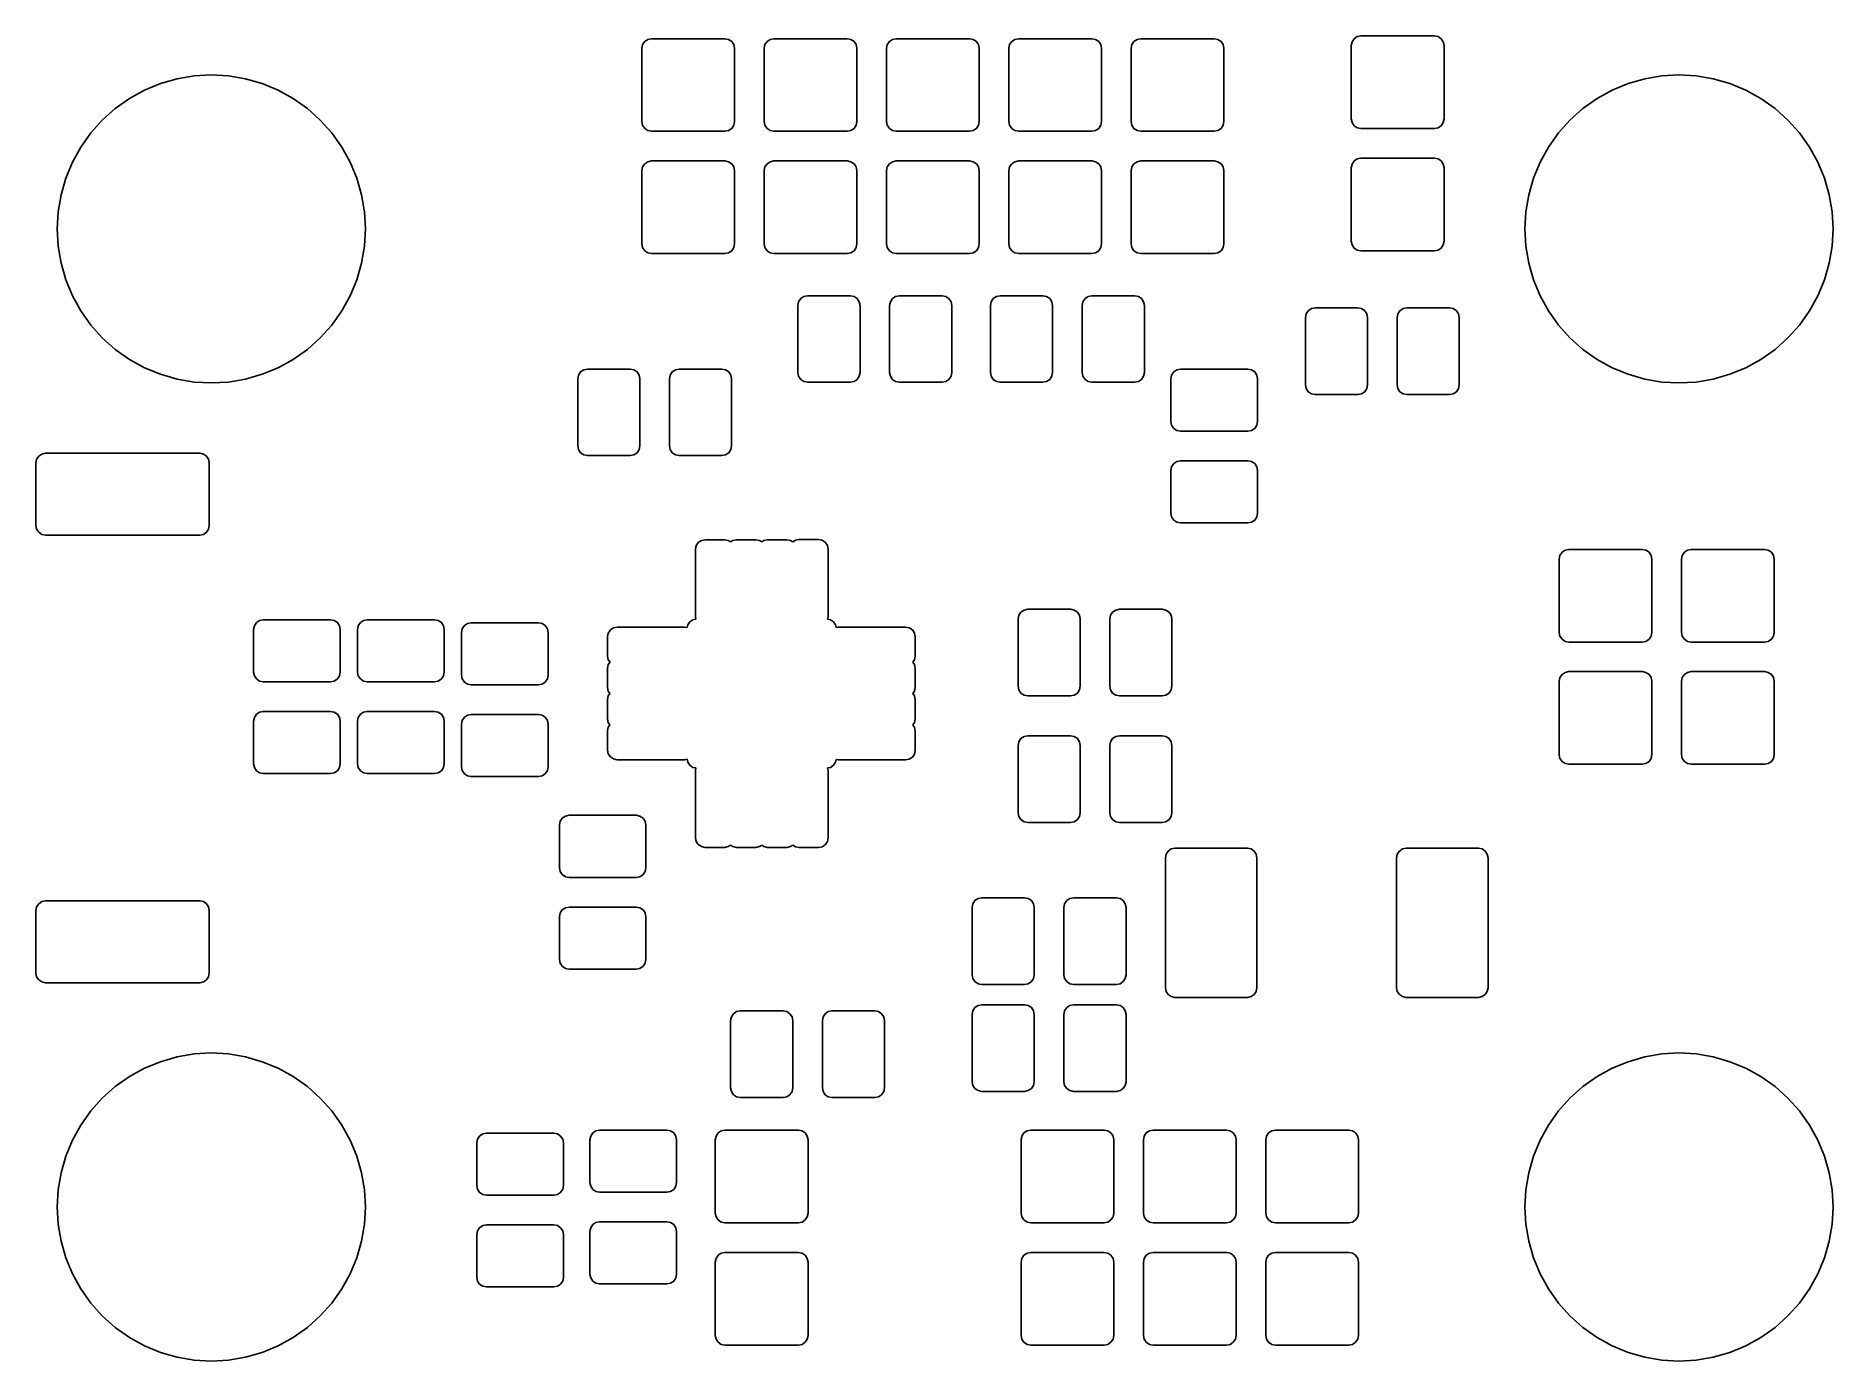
# Model space of a CAD drawing. Extents: x 0.06 to 1.53, y 0.07 to 1.16.
import ezdxf

# ---------------------------------------------------------------- set-up
doc = ezdxf.new("R2010")
doc.units = 0
doc.header["$MEASUREMENT"] = 0
doc.layers.add('BLACK', color=7, linetype='CONTINUOUS')

msp = doc.modelspace()

# ---------------------------------------------------------------- linework, layer by layer
at = {"layer": 'BLACK', "linetype": 'CONTINUOUS'}
for p, q in [((0.5521, 1.1478), (0.5527, 1.1508)), ((0.5521, 1.0878), (0.5521, 1.1478)), ((0.5527, 1.1508), (0.5544, 1.1533)), ((0.5544, 1.1533), (0.557, 1.155)), ((0.557, 1.155), (0.56, 1.1556)), ((0.56, 1.1556), (0.62, 1.1556)), ((0.62, 1.1556), (0.623, 1.155)), ((0.623, 1.155), (0.6256, 1.1533)), ((0.6256, 1.1533), (0.6273, 1.1508)), ((0.6273, 1.1508), (0.6279, 1.1478)), ((0.6279, 1.1478), (0.6279, 1.0878)), ((0.6521, 1.1478), (0.6527, 1.1508)), ((0.6521, 1.0878), (0.6521, 1.1478)), ((0.6527, 1.1508), (0.6544, 1.1533)), ((0.6544, 1.1533), (0.657, 1.155)), ((0.657, 1.155), (0.66, 1.1556)), ((0.66, 1.1556), (0.72, 1.1556)), ((0.72, 1.1556), (0.723, 1.155)), ((0.723, 1.155), (0.7256, 1.1533)), ((0.7256, 1.1533), (0.7273, 1.1508)), ((0.7273, 1.1508), (0.7279, 1.1478)), ((0.7279, 1.1478), (0.7279, 1.0878)), ((0.7521, 1.1478), (0.7527, 1.1508)), ((0.7521, 1.0878), (0.7521, 1.1478)), ((0.7527, 1.1508), (0.7544, 1.1533)), ((0.7544, 1.1533), (0.757, 1.155)), ((0.757, 1.155), (0.76, 1.1556)), ((0.76, 1.1556), (0.82, 1.1556)), ((0.82, 1.1556), (0.823, 1.155)), ((0.823, 1.155), (0.8256, 1.1533)), ((0.8256, 1.1533), (0.8273, 1.1508)), ((0.8273, 1.1508), (0.8279, 1.1478)), ((0.8279, 1.1478), (0.8279, 1.0878)), ((0.8521, 1.1478), (0.8527, 1.1508)), ((0.8521, 1.0878), (0.8521, 1.1478)), ((0.8527, 1.1508), (0.8544, 1.1533)), ((0.8544, 1.1533), (0.857, 1.155)), ((0.857, 1.155), (0.86, 1.1556)), ((0.86, 1.1556), (0.92, 1.1556)), ((0.92, 1.1556), (0.923, 1.155)), ((0.923, 1.155), (0.9256, 1.1533)), ((0.9256, 1.1533), (0.9273, 1.1508)), ((0.9273, 1.1508), (0.9279, 1.1478)), ((0.9279, 1.1478), (0.9279, 1.0878)), ((0.9521, 1.1478), (0.9527, 1.1508)), ((0.9521, 1.0878), (0.9521, 1.1478)), ((0.9527, 1.1508), (0.9544, 1.1533)), ((0.9544, 1.1533), (0.957, 1.155)), ((0.957, 1.155), (0.96, 1.1556)), ((0.96, 1.1556), (1.02, 1.1556)), ((1.02, 1.1556), (1.023, 1.155)), ((1.023, 1.155), (1.0256, 1.1533)), ((1.0256, 1.1533), (1.0273, 1.1508)), ((1.0273, 1.1508), (1.0279, 1.1478)), ((1.0279, 1.1478), (1.0279, 1.0878)), ((1.1321, 1.15), (1.1327, 1.153)), ((1.1321, 1.09), (1.1321, 1.15)), ((1.1327, 1.153), (1.1344, 1.1556)), ((1.1344, 1.1556), (1.137, 1.1573)), ((1.137, 1.1573), (1.14, 1.1579)), ((1.14, 1.1579), (1.2, 1.1579)), ((1.2, 1.1579), (1.203, 1.1573)), ((1.203, 1.1573), (1.2056, 1.1556)), ((1.2056, 1.1556), (1.2073, 1.153)), ((1.2073, 1.153), (1.2079, 1.15)), ((1.2079, 1.15), (1.2079, 1.09)), ((0.1453, 1.1135), (0.1584, 1.1189)), ((0.1584, 1.1189), (0.172, 1.1228)), ((0.172, 1.1228), (0.1859, 1.1252)), ((0.1859, 1.1252), (0.2, 1.126)), ((0.2, 1.126), (0.2141, 1.1252)), ((0.2141, 1.1252), (0.228, 1.1228)), ((0.228, 1.1228), (0.2416, 1.1189)), ((0.2416, 1.1189), (0.2547, 1.1135)), ((1.3453, 1.1135), (1.3584, 1.1189)), ((1.3584, 1.1189), (1.372, 1.1228)), ((1.372, 1.1228), (1.3859, 1.1252)), ((1.3859, 1.1252), (1.4, 1.126)), ((1.4, 1.126), (1.4141, 1.1252)), ((1.4141, 1.1252), (1.428, 1.1228)), ((1.428, 1.1228), (1.4416, 1.1189)), ((1.4416, 1.1189), (1.4547, 1.1135)), ((0.1215, 1.0985), (0.133, 1.1067)), ((0.133, 1.1067), (0.1453, 1.1135)), ((0.2547, 1.1135), (0.267, 1.1067)), ((0.267, 1.1067), (0.2786, 1.0985)), ((1.3215, 1.0985), (1.333, 1.1067)), ((1.333, 1.1067), (1.3453, 1.1135)), ((1.4547, 1.1135), (1.467, 1.1067)), ((1.467, 1.1067), (1.4786, 1.0985)), ((0.1015, 1.0785), (0.1109, 1.0891)), ((0.1109, 1.0891), (0.1215, 1.0985)), ((0.2786, 1.0985), (0.2891, 1.0891)), ((0.2891, 1.0891), (0.2985, 1.0785)), ((0.5527, 1.0848), (0.5521, 1.0878)), ((0.6279, 1.0878), (0.6273, 1.0848)), ((0.6527, 1.0848), (0.6521, 1.0878)), ((0.7279, 1.0878), (0.7273, 1.0848)), ((0.7527, 1.0848), (0.7521, 1.0878)), ((0.8279, 1.0878), (0.8273, 1.0848)), ((0.8527, 1.0848), (0.8521, 1.0878)), ((0.9279, 1.0878), (0.9273, 1.0848)), ((0.9527, 1.0848), (0.9521, 1.0878)), ((1.0279, 1.0878), (1.0273, 1.0848)), ((1.1327, 1.087), (1.1321, 1.09)), ((1.2079, 1.09), (1.2073, 1.087)), ((1.3015, 1.0785), (1.3109, 1.0891)), ((1.3109, 1.0891), (1.3215, 1.0985)), ((1.4786, 1.0985), (1.4891, 1.0891)), ((1.4891, 1.0891), (1.4985, 1.0785)), ((0.0933, 1.067), (0.1015, 1.0785)), ((0.2985, 1.0785), (0.3067, 1.067)), ((0.5544, 1.0822), (0.5527, 1.0848)), ((0.557, 1.0805), (0.5544, 1.0822)), ((0.56, 1.0799), (0.557, 1.0805)), ((0.62, 1.0799), (0.56, 1.0799)), ((0.623, 1.0805), (0.62, 1.0799)), ((0.6256, 1.0822), (0.623, 1.0805)), ((0.6273, 1.0848), (0.6256, 1.0822)), ((0.6544, 1.0822), (0.6527, 1.0848)), ((0.657, 1.0805), (0.6544, 1.0822)), ((0.66, 1.0799), (0.657, 1.0805)), ((0.72, 1.0799), (0.66, 1.0799)), ((0.723, 1.0805), (0.72, 1.0799)), ((0.7256, 1.0822), (0.723, 1.0805)), ((0.7273, 1.0848), (0.7256, 1.0822)), ((0.7544, 1.0822), (0.7527, 1.0848)), ((0.757, 1.0805), (0.7544, 1.0822)), ((0.76, 1.0799), (0.757, 1.0805)), ((0.82, 1.0799), (0.76, 1.0799)), ((0.823, 1.0805), (0.82, 1.0799)), ((0.8256, 1.0822), (0.823, 1.0805)), ((0.8273, 1.0848), (0.8256, 1.0822)), ((0.8544, 1.0822), (0.8527, 1.0848)), ((0.857, 1.0805), (0.8544, 1.0822)), ((0.86, 1.0799), (0.857, 1.0805)), ((0.92, 1.0799), (0.86, 1.0799)), ((0.923, 1.0805), (0.92, 1.0799)), ((0.9256, 1.0822), (0.923, 1.0805)), ((0.9273, 1.0848), (0.9256, 1.0822)), ((0.9544, 1.0822), (0.9527, 1.0848)), ((0.957, 1.0805), (0.9544, 1.0822)), ((0.96, 1.0799), (0.957, 1.0805)), ((1.02, 1.0799), (0.96, 1.0799)), ((1.023, 1.0805), (1.02, 1.0799)), ((1.0256, 1.0822), (1.023, 1.0805)), ((1.0273, 1.0848), (1.0256, 1.0822)), ((1.1344, 1.0844), (1.1327, 1.087)), ((1.137, 1.0827), (1.1344, 1.0844)), ((1.14, 1.0821), (1.137, 1.0827)), ((1.2, 1.0821), (1.14, 1.0821)), ((1.203, 1.0827), (1.2, 1.0821)), ((1.2056, 1.0844), (1.203, 1.0827)), ((1.2073, 1.087), (1.2056, 1.0844)), ((1.2933, 1.067), (1.3015, 1.0785)), ((1.4985, 1.0785), (1.5067, 1.067)), ((0.0865, 1.0547), (0.0933, 1.067)), ((0.3067, 1.067), (0.3135, 1.0547)), ((1.2865, 1.0547), (1.2933, 1.067)), ((1.5067, 1.067), (1.5135, 1.0547)), ((0.0811, 1.0416), (0.0865, 1.0547)), ((0.3135, 1.0547), (0.3189, 1.0416)), ((0.5521, 1.0478), (0.5527, 1.0508)), ((0.5521, 0.9878), (0.5521, 1.0478)), ((0.5527, 1.0508), (0.5544, 1.0533)), ((0.5544, 1.0533), (0.557, 1.055)), ((0.557, 1.055), (0.56, 1.0556)), ((0.56, 1.0556), (0.62, 1.0556)), ((0.62, 1.0556), (0.623, 1.055)), ((0.623, 1.055), (0.6256, 1.0533)), ((0.6256, 1.0533), (0.6273, 1.0508)), ((0.6273, 1.0508), (0.6279, 1.0478)), ((0.6279, 1.0478), (0.6279, 0.9878)), ((0.6521, 1.0478), (0.6527, 1.0508)), ((0.6521, 0.9878), (0.6521, 1.0478)), ((0.6527, 1.0508), (0.6544, 1.0533)), ((0.6544, 1.0533), (0.657, 1.055)), ((0.657, 1.055), (0.66, 1.0556)), ((0.66, 1.0556), (0.72, 1.0556)), ((0.72, 1.0556), (0.723, 1.055)), ((0.723, 1.055), (0.7256, 1.0533)), ((0.7256, 1.0533), (0.7273, 1.0508)), ((0.7273, 1.0508), (0.7279, 1.0478)), ((0.7279, 1.0478), (0.7279, 0.9878)), ((0.7521, 1.0478), (0.7527, 1.0508)), ((0.7521, 0.9878), (0.7521, 1.0478)), ((0.7527, 1.0508), (0.7544, 1.0533)), ((0.7544, 1.0533), (0.757, 1.055)), ((0.757, 1.055), (0.76, 1.0556)), ((0.76, 1.0556), (0.82, 1.0556)), ((0.82, 1.0556), (0.823, 1.055)), ((0.823, 1.055), (0.8256, 1.0533)), ((0.8256, 1.0533), (0.8273, 1.0508)), ((0.8273, 1.0508), (0.8279, 1.0478)), ((0.8279, 1.0478), (0.8279, 0.9878)), ((0.8521, 1.0478), (0.8527, 1.0508)), ((0.8521, 0.9878), (0.8521, 1.0478)), ((0.8527, 1.0508), (0.8544, 1.0533)), ((0.8544, 1.0533), (0.857, 1.055)), ((0.857, 1.055), (0.86, 1.0556)), ((0.86, 1.0556), (0.92, 1.0556)), ((0.92, 1.0556), (0.923, 1.055)), ((0.923, 1.055), (0.9256, 1.0533)), ((0.9256, 1.0533), (0.9273, 1.0508)), ((0.9273, 1.0508), (0.9279, 1.0478)), ((0.9279, 1.0478), (0.9279, 0.9878)), ((0.9521, 1.0478), (0.9527, 1.0508)), ((0.9521, 0.9878), (0.9521, 1.0478)), ((0.9527, 1.0508), (0.9544, 1.0533)), ((0.9544, 1.0533), (0.957, 1.055)), ((0.957, 1.055), (0.96, 1.0556)), ((0.96, 1.0556), (1.02, 1.0556)), ((1.02, 1.0556), (1.023, 1.055)), ((1.023, 1.055), (1.0256, 1.0533)), ((1.0256, 1.0533), (1.0273, 1.0508)), ((1.0273, 1.0508), (1.0279, 1.0478)), ((1.0279, 1.0478), (1.0279, 0.9878)), ((1.1321, 1.05), (1.1327, 1.053)), ((1.1321, 0.99), (1.1321, 1.05)), ((1.1327, 1.053), (1.1344, 1.0556)), ((1.1344, 1.0556), (1.137, 1.0573)), ((1.137, 1.0573), (1.14, 1.0579)), ((1.14, 1.0579), (1.2, 1.0579)), ((1.2, 1.0579), (1.203, 1.0573)), ((1.203, 1.0573), (1.2056, 1.0556)), ((1.2056, 1.0556), (1.2073, 1.053)), ((1.2073, 1.053), (1.2079, 1.05)), ((1.2079, 1.05), (1.2079, 0.99)), ((1.2811, 1.0416), (1.2865, 1.0547)), ((1.5135, 1.0547), (1.5189, 1.0416)), ((0.0772, 1.028), (0.0811, 1.0416)), ((0.3189, 1.0416), (0.3228, 1.028)), ((1.2772, 1.028), (1.2811, 1.0416)), ((1.5189, 1.0416), (1.5228, 1.028)), ((0.074, 1), (0.0748, 1.0141)), ((0.0748, 1.0141), (0.0772, 1.028)), ((0.3228, 1.028), (0.3252, 1.0141)), ((0.3252, 1.0141), (0.326, 1)), ((1.274, 1), (1.2748, 1.0141)), ((1.2748, 1.0141), (1.2772, 1.028)), ((1.5228, 1.028), (1.5252, 1.0141)), ((1.5252, 1.0141), (1.526, 1)), ((0.0748, 0.9859), (0.074, 1)), ((0.326, 1), (0.3252, 0.9859)), ((1.2748, 0.9859), (1.274, 1)), ((1.526, 1), (1.5252, 0.9859)), ((0.0772, 0.972), (0.0748, 0.9859)), ((0.3252, 0.9859), (0.3228, 0.972)), ((0.5527, 0.9848), (0.5521, 0.9878)), ((0.5544, 0.9822), (0.5527, 0.9848)), ((0.6273, 0.9848), (0.6256, 0.9822)), ((0.6279, 0.9878), (0.6273, 0.9848)), ((0.6527, 0.9848), (0.6521, 0.9878)), ((0.6544, 0.9822), (0.6527, 0.9848)), ((0.7273, 0.9848), (0.7256, 0.9822)), ((0.7279, 0.9878), (0.7273, 0.9848)), ((0.7527, 0.9848), (0.7521, 0.9878)), ((0.7544, 0.9822), (0.7527, 0.9848)), ((0.8273, 0.9848), (0.8256, 0.9822)), ((0.8279, 0.9878), (0.8273, 0.9848)), ((0.8527, 0.9848), (0.8521, 0.9878)), ((0.8544, 0.9822), (0.8527, 0.9848)), ((0.9273, 0.9848), (0.9256, 0.9822)), ((0.9279, 0.9878), (0.9273, 0.9848)), ((0.9527, 0.9848), (0.9521, 0.9878)), ((0.9544, 0.9822), (0.9527, 0.9848)), ((1.0273, 0.9848), (1.0256, 0.9822)), ((1.0279, 0.9878), (1.0273, 0.9848)), ((1.1327, 0.987), (1.1321, 0.99)), ((1.1344, 0.9844), (1.1327, 0.987)), ((1.2073, 0.987), (1.2056, 0.9844)), ((1.2079, 0.99), (1.2073, 0.987)), ((1.2772, 0.972), (1.2748, 0.9859)), ((1.5252, 0.9859), (1.5228, 0.972)), ((0.0811, 0.9584), (0.0772, 0.972)), ((0.3228, 0.972), (0.3189, 0.9584)), ((0.557, 0.9805), (0.5544, 0.9822)), ((0.56, 0.9799), (0.557, 0.9805)), ((0.62, 0.9799), (0.56, 0.9799)), ((0.623, 0.9805), (0.62, 0.9799)), ((0.6256, 0.9822), (0.623, 0.9805)), ((0.657, 0.9805), (0.6544, 0.9822)), ((0.66, 0.9799), (0.657, 0.9805)), ((0.72, 0.9799), (0.66, 0.9799)), ((0.723, 0.9805), (0.72, 0.9799)), ((0.7256, 0.9822), (0.723, 0.9805)), ((0.757, 0.9805), (0.7544, 0.9822)), ((0.76, 0.9799), (0.757, 0.9805)), ((0.82, 0.9799), (0.76, 0.9799)), ((0.823, 0.9805), (0.82, 0.9799)), ((0.8256, 0.9822), (0.823, 0.9805)), ((0.857, 0.9805), (0.8544, 0.9822)), ((0.86, 0.9799), (0.857, 0.9805)), ((0.92, 0.9799), (0.86, 0.9799)), ((0.923, 0.9805), (0.92, 0.9799)), ((0.9256, 0.9822), (0.923, 0.9805)), ((0.957, 0.9805), (0.9544, 0.9822)), ((0.96, 0.9799), (0.957, 0.9805)), ((1.02, 0.9799), (0.96, 0.9799)), ((1.023, 0.9805), (1.02, 0.9799)), ((1.0256, 0.9822), (1.023, 0.9805)), ((1.137, 0.9827), (1.1344, 0.9844)), ((1.14, 0.9821), (1.137, 0.9827)), ((1.2, 0.9821), (1.14, 0.9821)), ((1.203, 0.9827), (1.2, 0.9821)), ((1.2056, 0.9844), (1.203, 0.9827)), ((1.2811, 0.9584), (1.2772, 0.972)), ((1.5228, 0.972), (1.5189, 0.9584)), ((0.0865, 0.9453), (0.0811, 0.9584)), ((0.3189, 0.9584), (0.3135, 0.9453)), ((1.2865, 0.9453), (1.2811, 0.9584)), ((1.5189, 0.9584), (1.5135, 0.9453)), ((0.0933, 0.933), (0.0865, 0.9453)), ((0.3135, 0.9453), (0.3067, 0.933)), ((0.6796, 0.9375), (0.6802, 0.9405)), ((0.6802, 0.9405), (0.6819, 0.9431)), ((0.6819, 0.9431), (0.6845, 0.9448)), ((0.6845, 0.9448), (0.6875, 0.9454)), ((0.6875, 0.9454), (0.7225, 0.9454)), ((0.7225, 0.9454), (0.7255, 0.9448)), ((0.7255, 0.9448), (0.7281, 0.9431)), ((0.7281, 0.9431), (0.7298, 0.9405)), ((0.7298, 0.9405), (0.7304, 0.9375)), ((0.7546, 0.9375), (0.7552, 0.9405)), ((0.7552, 0.9405), (0.7569, 0.9431)), ((0.7569, 0.9431), (0.7595, 0.9448)), ((0.7595, 0.9448), (0.7625, 0.9454)), ((0.7625, 0.9454), (0.7975, 0.9454)), ((0.7975, 0.9454), (0.8005, 0.9448)), ((0.8005, 0.9448), (0.8031, 0.9431)), ((0.8031, 0.9431), (0.8048, 0.9405)), ((0.8048, 0.9405), (0.8054, 0.9375)), ((0.8371, 0.9375), (0.8377, 0.9405)), ((0.8377, 0.9405), (0.8394, 0.9431)), ((0.8394, 0.9431), (0.842, 0.9448)), ((0.842, 0.9448), (0.845, 0.9454)), ((0.845, 0.9454), (0.88, 0.9454)), ((0.88, 0.9454), (0.883, 0.9448)), ((0.883, 0.9448), (0.8856, 0.9431)), ((0.8856, 0.9431), (0.8873, 0.9405)), ((0.8873, 0.9405), (0.8879, 0.9375)), ((0.9121, 0.9375), (0.9127, 0.9405)), ((0.9127, 0.9405), (0.9144, 0.9431)), ((0.9144, 0.9431), (0.917, 0.9448)), ((0.917, 0.9448), (0.92, 0.9454)), ((0.92, 0.9454), (0.955, 0.9454)), ((0.955, 0.9454), (0.958, 0.9448)), ((0.958, 0.9448), (0.9606, 0.9431)), ((0.9606, 0.9431), (0.9623, 0.9405)), ((0.9623, 0.9405), (0.9629, 0.9375)), ((1.2933, 0.933), (1.2865, 0.9453)), ((1.5135, 0.9453), (1.5067, 0.933)), ((0.1015, 0.9214), (0.0933, 0.933)), ((0.3067, 0.933), (0.2985, 0.9214)), ((0.6796, 0.8825), (0.6796, 0.9375)), ((0.7304, 0.9375), (0.7304, 0.8825)), ((0.7546, 0.8825), (0.7546, 0.9375)), ((0.8054, 0.9375), (0.8054, 0.8825)), ((0.8371, 0.8825), (0.8371, 0.9375)), ((0.8879, 0.9375), (0.8879, 0.8825)), ((0.9121, 0.8825), (0.9121, 0.9375)), ((0.9629, 0.9375), (0.9629, 0.8825)), ((1.0946, 0.9275), (1.0952, 0.9305)), ((1.0946, 0.8725), (1.0946, 0.9275)), ((1.0952, 0.9305), (1.0969, 0.9331)), ((1.0969, 0.9331), (1.0995, 0.9348)), ((1.0995, 0.9348), (1.1025, 0.9354)), ((1.1025, 0.9354), (1.1375, 0.9354)), ((1.1375, 0.9354), (1.1405, 0.9348)), ((1.1405, 0.9348), (1.1431, 0.9331)), ((1.1431, 0.9331), (1.1448, 0.9305)), ((1.1448, 0.9305), (1.1454, 0.9275)), ((1.1454, 0.9275), (1.1454, 0.8725)), ((1.1696, 0.9275), (1.1702, 0.9305)), ((1.1696, 0.8725), (1.1696, 0.9275)), ((1.1702, 0.9305), (1.1719, 0.9331)), ((1.1719, 0.9331), (1.1745, 0.9348)), ((1.1745, 0.9348), (1.1775, 0.9354)), ((1.1775, 0.9354), (1.2125, 0.9354)), ((1.2125, 0.9354), (1.2155, 0.9348)), ((1.2155, 0.9348), (1.2181, 0.9331)), ((1.2181, 0.9331), (1.2198, 0.9305)), ((1.2198, 0.9305), (1.2204, 0.9275)), ((1.2204, 0.9275), (1.2204, 0.8725)), ((1.3015, 0.9214), (1.2933, 0.933)), ((1.5067, 0.933), (1.4985, 0.9214)), ((0.1109, 0.9109), (0.1015, 0.9214)), ((0.2985, 0.9214), (0.2891, 0.9109)), ((1.3109, 0.9109), (1.3015, 0.9214)), ((1.4985, 0.9214), (1.4891, 0.9109)), ((0.1215, 0.9015), (0.1109, 0.9109)), ((0.133, 0.8933), (0.1215, 0.9015)), ((0.2786, 0.9015), (0.267, 0.8933)), ((0.2891, 0.9109), (0.2786, 0.9015)), ((1.3215, 0.9015), (1.3109, 0.9109)), ((1.333, 0.8933), (1.3215, 0.9015)), ((1.4786, 0.9015), (1.467, 0.8933)), ((1.4891, 0.9109), (1.4786, 0.9015)), ((0.1453, 0.8865), (0.133, 0.8933)), ((0.1584, 0.8811), (0.1453, 0.8865)), ((0.2547, 0.8865), (0.2416, 0.8811)), ((0.267, 0.8933), (0.2547, 0.8865)), ((0.5002, 0.8805), (0.5019, 0.8831)), ((0.5019, 0.8831), (0.5045, 0.8848)), ((0.5045, 0.8848), (0.5075, 0.8854)), ((0.5075, 0.8854), (0.5425, 0.8854)), ((0.5425, 0.8854), (0.5455, 0.8848)), ((0.5455, 0.8848), (0.5481, 0.8831)), ((0.5481, 0.8831), (0.5498, 0.8805)), ((0.5752, 0.8805), (0.5769, 0.8831)), ((0.5769, 0.8831), (0.5795, 0.8848)), ((0.5795, 0.8848), (0.5825, 0.8854)), ((0.5825, 0.8854), (0.6175, 0.8854)), ((0.6175, 0.8854), (0.6205, 0.8848)), ((0.6205, 0.8848), (0.6231, 0.8831)), ((0.6231, 0.8831), (0.6248, 0.8805)), ((0.6802, 0.8795), (0.6796, 0.8825)), ((0.7304, 0.8825), (0.7298, 0.8795)), ((0.7552, 0.8795), (0.7546, 0.8825)), ((0.8054, 0.8825), (0.8048, 0.8795)), ((0.8377, 0.8795), (0.8371, 0.8825)), ((0.8879, 0.8825), (0.8873, 0.8795)), ((0.9127, 0.8795), (0.9121, 0.8825)), ((0.9629, 0.8825), (0.9623, 0.8795)), ((0.9852, 0.8805), (0.9869, 0.8831)), ((0.9869, 0.8831), (0.9895, 0.8848)), ((0.9895, 0.8848), (0.9925, 0.8854)), ((0.9925, 0.8854), (1.0475, 0.8854)), ((1.0475, 0.8854), (1.0505, 0.8848)), ((1.0505, 0.8848), (1.0531, 0.8831)), ((1.0531, 0.8831), (1.0548, 0.8805)), ((1.3453, 0.8865), (1.333, 0.8933)), ((1.3584, 0.8811), (1.3453, 0.8865)), ((1.4547, 0.8865), (1.4416, 0.8811)), ((1.467, 0.8933), (1.4547, 0.8865)), ((0.172, 0.8772), (0.1584, 0.8811)), ((0.1859, 0.8748), (0.172, 0.8772)), ((0.2, 0.874), (0.1859, 0.8748)), ((0.2141, 0.8748), (0.2, 0.874)), ((0.228, 0.8772), (0.2141, 0.8748)), ((0.2416, 0.8811), (0.228, 0.8772)), ((0.4996, 0.8775), (0.5002, 0.8805)), ((0.4996, 0.8225), (0.4996, 0.8775)), ((0.5498, 0.8805), (0.5504, 0.8775)), ((0.5504, 0.8775), (0.5504, 0.8225)), ((0.5746, 0.8775), (0.5752, 0.8805)), ((0.5746, 0.8225), (0.5746, 0.8775)), ((0.6248, 0.8805), (0.6254, 0.8775)), ((0.6254, 0.8775), (0.6254, 0.8225)), ((0.6819, 0.8769), (0.6802, 0.8795)), ((0.6845, 0.8752), (0.6819, 0.8769)), ((0.6875, 0.8746), (0.6845, 0.8752)), ((0.7225, 0.8746), (0.6875, 0.8746)), ((0.7255, 0.8752), (0.7225, 0.8746)), ((0.7281, 0.8769), (0.7255, 0.8752)), ((0.7298, 0.8795), (0.7281, 0.8769)), ((0.7569, 0.8769), (0.7552, 0.8795)), ((0.7595, 0.8752), (0.7569, 0.8769)), ((0.7625, 0.8746), (0.7595, 0.8752)), ((0.7975, 0.8746), (0.7625, 0.8746)), ((0.8005, 0.8752), (0.7975, 0.8746)), ((0.8031, 0.8769), (0.8005, 0.8752)), ((0.8048, 0.8795), (0.8031, 0.8769)), ((0.8394, 0.8769), (0.8377, 0.8795)), ((0.842, 0.8752), (0.8394, 0.8769)), ((0.845, 0.8746), (0.842, 0.8752)), ((0.88, 0.8746), (0.845, 0.8746)), ((0.883, 0.8752), (0.88, 0.8746)), ((0.8856, 0.8769), (0.883, 0.8752)), ((0.8873, 0.8795), (0.8856, 0.8769)), ((0.9144, 0.8769), (0.9127, 0.8795)), ((0.917, 0.8752), (0.9144, 0.8769)), ((0.92, 0.8746), (0.917, 0.8752)), ((0.955, 0.8746), (0.92, 0.8746)), ((0.958, 0.8752), (0.955, 0.8746)), ((0.9606, 0.8769), (0.958, 0.8752)), ((0.9623, 0.8795), (0.9606, 0.8769)), ((0.9846, 0.8775), (0.9852, 0.8805)), ((0.9846, 0.8425), (0.9846, 0.8775)), ((1.0548, 0.8805), (1.0554, 0.8775)), ((1.0554, 0.8775), (1.0554, 0.8425)), ((1.0952, 0.8695), (1.0946, 0.8725)), ((1.0969, 0.8669), (1.0952, 0.8695)), ((1.0995, 0.8652), (1.0969, 0.8669)), ((1.1431, 0.8669), (1.1405, 0.8652)), ((1.1448, 0.8695), (1.1431, 0.8669)), ((1.1454, 0.8725), (1.1448, 0.8695)), ((1.1702, 0.8695), (1.1696, 0.8725)), ((1.1719, 0.8669), (1.1702, 0.8695)), ((1.1745, 0.8652), (1.1719, 0.8669)), ((1.2181, 0.8669), (1.2155, 0.8652)), ((1.2198, 0.8695), (1.2181, 0.8669)), ((1.2204, 0.8725), (1.2198, 0.8695)), ((1.372, 0.8772), (1.3584, 0.8811)), ((1.3859, 0.8748), (1.372, 0.8772)), ((1.4, 0.874), (1.3859, 0.8748)), ((1.4141, 0.8748), (1.4, 0.874)), ((1.428, 0.8772), (1.4141, 0.8748)), ((1.4416, 0.8811), (1.428, 0.8772)), ((1.1025, 0.8646), (1.0995, 0.8652)), ((1.1375, 0.8646), (1.1025, 0.8646)), ((1.1405, 0.8652), (1.1375, 0.8646)), ((1.1775, 0.8646), (1.1745, 0.8652)), ((1.2125, 0.8646), (1.1775, 0.8646)), ((1.2155, 0.8652), (1.2125, 0.8646)), ((0.9852, 0.8395), (0.9846, 0.8425)), ((0.9869, 0.8369), (0.9852, 0.8395)), ((1.0548, 0.8395), (1.0531, 0.8369)), ((1.0554, 0.8425), (1.0548, 0.8395)), ((0.9895, 0.8352), (0.9869, 0.8369)), ((0.9925, 0.8346), (0.9895, 0.8352)), ((1.0475, 0.8346), (0.9925, 0.8346)), ((1.0505, 0.8352), (1.0475, 0.8346)), ((1.0531, 0.8369), (1.0505, 0.8352)), ((0.0566, 0.8087), (0.0572, 0.8117)), ((0.0566, 0.7575), (0.0566, 0.8087)), ((0.0572, 0.8117), (0.0589, 0.8142)), ((0.0589, 0.8142), (0.0615, 0.8159)), ((0.0615, 0.8159), (0.0645, 0.8165)), ((0.0645, 0.8165), (0.1905, 0.8165)), ((0.1905, 0.8165), (0.1935, 0.8159)), ((0.1935, 0.8159), (0.1961, 0.8142)), ((0.1961, 0.8142), (0.1978, 0.8117)), ((0.1978, 0.8117), (0.1984, 0.8087)), ((0.1984, 0.8087), (0.1984, 0.7575)), ((0.5002, 0.8195), (0.4996, 0.8225)), ((0.5019, 0.8169), (0.5002, 0.8195)), ((0.5045, 0.8152), (0.5019, 0.8169)), ((0.5075, 0.8146), (0.5045, 0.8152)), ((0.5425, 0.8146), (0.5075, 0.8146)), ((0.5455, 0.8152), (0.5425, 0.8146)), ((0.5481, 0.8169), (0.5455, 0.8152)), ((0.5498, 0.8195), (0.5481, 0.8169)), ((0.5504, 0.8225), (0.5498, 0.8195)), ((0.5752, 0.8195), (0.5746, 0.8225)), ((0.5769, 0.8169), (0.5752, 0.8195)), ((0.5795, 0.8152), (0.5769, 0.8169)), ((0.5825, 0.8146), (0.5795, 0.8152)), ((0.6175, 0.8146), (0.5825, 0.8146)), ((0.6205, 0.8152), (0.6175, 0.8146)), ((0.6231, 0.8169), (0.6205, 0.8152)), ((0.6248, 0.8195), (0.6231, 0.8169)), ((0.6254, 0.8225), (0.6248, 0.8195)), ((0.9869, 0.8081), (0.9895, 0.8098)), ((0.9895, 0.8098), (0.9925, 0.8104)), ((0.9925, 0.8104), (1.0475, 0.8104)), ((1.0475, 0.8104), (1.0505, 0.8098)), ((1.0505, 0.8098), (1.0531, 0.8081)), ((0.9846, 0.8025), (0.9852, 0.8055)), ((0.9846, 0.7675), (0.9846, 0.8025)), ((0.9852, 0.8055), (0.9869, 0.8081)), ((1.0531, 0.8081), (1.0548, 0.8055)), ((1.0548, 0.8055), (1.0554, 0.8025)), ((1.0554, 0.8025), (1.0554, 0.7675)), ((0.9852, 0.7645), (0.9846, 0.7675)), ((0.9869, 0.7619), (0.9852, 0.7645)), ((1.0548, 0.7645), (1.0531, 0.7619)), ((1.0554, 0.7675), (1.0548, 0.7645)), ((0.0572, 0.7545), (0.0566, 0.7575)), ((0.0589, 0.7519), (0.0572, 0.7545)), ((0.0615, 0.7502), (0.0589, 0.7519)), ((0.0645, 0.7496), (0.0615, 0.7502)), ((0.1905, 0.7496), (0.0645, 0.7496)), ((0.1935, 0.7502), (0.1905, 0.7496)), ((0.1961, 0.7519), (0.1935, 0.7502)), ((0.1978, 0.7545), (0.1961, 0.7519)), ((0.1984, 0.7575), (0.1978, 0.7545)), ((0.9895, 0.7602), (0.9869, 0.7619)), ((0.9925, 0.7596), (0.9895, 0.7602)), ((1.0475, 0.7596), (0.9925, 0.7596)), ((1.0505, 0.7602), (1.0475, 0.7596)), ((1.0531, 0.7619), (1.0505, 0.7602)), ((0.5959, 0.738), (0.5965, 0.741)), ((0.5959, 0.6828), (0.5959, 0.738)), ((0.5965, 0.741), (0.5982, 0.7435)), ((0.5982, 0.7435), (0.6007, 0.7452)), ((0.6007, 0.7452), (0.6037, 0.7458)), ((0.6037, 0.7458), (0.6195, 0.7458)), ((0.6195, 0.7458), (0.6225, 0.7452)), ((0.6225, 0.7452), (0.6244, 0.744)), ((0.6244, 0.744), (0.6263, 0.7452)), ((0.6263, 0.7452), (0.6293, 0.7458)), ((0.6293, 0.7458), (0.6451, 0.7458)), ((0.6451, 0.7458), (0.6481, 0.7452)), ((0.6481, 0.7452), (0.65, 0.744)), ((0.65, 0.744), (0.6519, 0.7452)), ((0.6519, 0.7452), (0.6549, 0.7458)), ((0.6549, 0.7458), (0.6707, 0.7458)), ((0.6707, 0.7458), (0.6737, 0.7452)), ((0.6737, 0.7452), (0.6756, 0.744)), ((0.6756, 0.744), (0.6777, 0.7454)), ((0.6777, 0.7454), (0.6807, 0.746)), ((0.6807, 0.746), (0.6965, 0.746)), ((0.6965, 0.746), (0.6995, 0.7454)), ((0.6995, 0.7454), (0.702, 0.7437)), ((0.702, 0.7437), (0.7037, 0.7411)), ((0.7037, 0.7411), (0.7043, 0.7381)), ((0.7043, 0.7381), (0.7043, 0.683)), ((1.3027, 0.733), (1.3044, 0.7356)), ((1.3044, 0.7356), (1.307, 0.7373)), ((1.307, 0.7373), (1.31, 0.7379)), ((1.31, 0.7379), (1.37, 0.7379)), ((1.37, 0.7379), (1.373, 0.7373)), ((1.373, 0.7373), (1.3756, 0.7356)), ((1.3756, 0.7356), (1.3773, 0.733)), ((1.4027, 0.733), (1.4044, 0.7356)), ((1.4044, 0.7356), (1.407, 0.7373)), ((1.407, 0.7373), (1.41, 0.7379)), ((1.41, 0.7379), (1.47, 0.7379)), ((1.47, 0.7379), (1.473, 0.7373)), ((1.473, 0.7373), (1.4756, 0.7356)), ((1.4756, 0.7356), (1.4773, 0.733)), ((1.3021, 0.73), (1.3027, 0.733)), ((1.3021, 0.67), (1.3021, 0.73)), ((1.3773, 0.733), (1.3779, 0.73)), ((1.3779, 0.73), (1.3779, 0.67)), ((1.4021, 0.73), (1.4027, 0.733)), ((1.4021, 0.67), (1.4021, 0.73)), ((1.4773, 0.733), (1.4779, 0.73)), ((1.4779, 0.73), (1.4779, 0.67)), ((0.2352, 0.6755), (0.2369, 0.6781)), ((0.2369, 0.6781), (0.2395, 0.6798)), ((0.2395, 0.6798), (0.2425, 0.6804)), ((0.2425, 0.6804), (0.2975, 0.6804)), ((0.2975, 0.6804), (0.3005, 0.6798)), ((0.3005, 0.6798), (0.3031, 0.6781)), ((0.3031, 0.6781), (0.3048, 0.6755)), ((0.3202, 0.6755), (0.3219, 0.6781)), ((0.3219, 0.6781), (0.3245, 0.6798)), ((0.3245, 0.6798), (0.3275, 0.6804)), ((0.3275, 0.6804), (0.3825, 0.6804)), ((0.3825, 0.6804), (0.3855, 0.6798)), ((0.3855, 0.6798), (0.3881, 0.6781)), ((0.3881, 0.6781), (0.3898, 0.6755)), ((0.4069, 0.6756), (0.4095, 0.6773)), ((0.4095, 0.6773), (0.4125, 0.6779)), ((0.4125, 0.6779), (0.4675, 0.6779)), ((0.4675, 0.6779), (0.4705, 0.6773)), ((0.4705, 0.6773), (0.4731, 0.6756)), ((0.5891, 0.6739), (0.5896, 0.6762)), ((0.5896, 0.6762), (0.5913, 0.6787)), ((0.5913, 0.6787), (0.5938, 0.6804)), ((0.5938, 0.6804), (0.5962, 0.6809)), ((0.5962, 0.6809), (0.5959, 0.6828)), ((0.7043, 0.683), (0.7039, 0.6809)), ((0.7039, 0.6809), (0.7062, 0.6804)), ((0.7062, 0.6804), (0.7087, 0.6787)), ((0.7087, 0.6787), (0.7104, 0.6762)), ((0.7104, 0.6762), (0.7109, 0.674)), ((0.8596, 0.681), (0.8602, 0.684)), ((0.8596, 0.626), (0.8596, 0.681)), ((0.8602, 0.684), (0.8619, 0.6866)), ((0.8619, 0.6866), (0.8645, 0.6883)), ((0.8645, 0.6883), (0.8675, 0.6889)), ((0.8675, 0.6889), (0.9025, 0.6889)), ((0.9025, 0.6889), (0.9055, 0.6883)), ((0.9055, 0.6883), (0.9081, 0.6866)), ((0.9081, 0.6866), (0.9098, 0.684)), ((0.9098, 0.684), (0.9104, 0.681)), ((0.9104, 0.681), (0.9104, 0.626)), ((0.9346, 0.681), (0.9352, 0.684)), ((0.9346, 0.626), (0.9346, 0.681)), ((0.9352, 0.684), (0.9369, 0.6866)), ((0.9369, 0.6866), (0.9395, 0.6883)), ((0.9395, 0.6883), (0.9425, 0.6889)), ((0.9425, 0.6889), (0.9775, 0.6889)), ((0.9775, 0.6889), (0.9805, 0.6883)), ((0.9805, 0.6883), (0.9831, 0.6866)), ((0.9831, 0.6866), (0.9848, 0.684)), ((0.9848, 0.684), (0.9854, 0.681)), ((0.9854, 0.681), (0.9854, 0.626)), ((0.2346, 0.6725), (0.2352, 0.6755)), ((0.2346, 0.6375), (0.2346, 0.6725)), ((0.3048, 0.6755), (0.3054, 0.6725)), ((0.3054, 0.6725), (0.3054, 0.6375)), ((0.3196, 0.6725), (0.3202, 0.6755)), ((0.3196, 0.6375), (0.3196, 0.6725)), ((0.3898, 0.6755), (0.3904, 0.6725)), ((0.3904, 0.6725), (0.3904, 0.6375)), ((0.4046, 0.67), (0.4052, 0.673)), ((0.4046, 0.635), (0.4046, 0.67)), ((0.4052, 0.673), (0.4069, 0.6756)), ((0.4731, 0.6756), (0.4748, 0.673)), ((0.4748, 0.673), (0.4754, 0.67)), ((0.4754, 0.67), (0.4754, 0.635)), ((0.524, 0.6665), (0.5246, 0.6695)), ((0.524, 0.6507), (0.524, 0.6665)), ((0.5246, 0.6695), (0.5263, 0.672)), ((0.5263, 0.672), (0.5289, 0.6737)), ((0.5289, 0.6737), (0.5319, 0.6743)), ((0.5319, 0.6743), (0.587, 0.6743)), ((0.587, 0.6743), (0.5891, 0.6739)), ((0.7109, 0.674), (0.7126, 0.6743)), ((0.7126, 0.6743), (0.7677, 0.6743)), ((0.7677, 0.6743), (0.7707, 0.6737)), ((0.7707, 0.6737), (0.7733, 0.672)), ((0.7733, 0.672), (0.775, 0.6695)), ((0.775, 0.6695), (0.7756, 0.6665)), ((0.7756, 0.6665), (0.7756, 0.6507)), ((1.3027, 0.667), (1.3021, 0.67)), ((1.3044, 0.6644), (1.3027, 0.667)), ((1.307, 0.6627), (1.3044, 0.6644)), ((1.31, 0.6621), (1.307, 0.6627)), ((1.37, 0.6621), (1.31, 0.6621)), ((1.373, 0.6627), (1.37, 0.6621)), ((1.3756, 0.6644), (1.373, 0.6627)), ((1.3773, 0.667), (1.3756, 0.6644)), ((1.3779, 0.67), (1.3773, 0.667)), ((1.4027, 0.667), (1.4021, 0.67)), ((1.4044, 0.6644), (1.4027, 0.667)), ((1.407, 0.6627), (1.4044, 0.6644)), ((1.41, 0.6621), (1.407, 0.6627)), ((1.47, 0.6621), (1.41, 0.6621)), ((1.473, 0.6627), (1.47, 0.6621)), ((1.4756, 0.6644), (1.473, 0.6627)), ((1.4773, 0.667), (1.4756, 0.6644)), ((1.4779, 0.67), (1.4773, 0.667)), ((0.5246, 0.6477), (0.524, 0.6507)), ((0.526, 0.6457), (0.5246, 0.6477)), ((0.775, 0.6477), (0.7736, 0.6457)), ((0.7756, 0.6507), (0.775, 0.6477)), ((0.2352, 0.6345), (0.2346, 0.6375)), ((0.2369, 0.6319), (0.2352, 0.6345)), ((0.2395, 0.6302), (0.2369, 0.6319)), ((0.3031, 0.6319), (0.3005, 0.6302)), ((0.3048, 0.6345), (0.3031, 0.6319)), ((0.3054, 0.6375), (0.3048, 0.6345)), ((0.3202, 0.6345), (0.3196, 0.6375)), ((0.3219, 0.6319), (0.3202, 0.6345)), ((0.3245, 0.6302), (0.3219, 0.6319)), ((0.3881, 0.6319), (0.3855, 0.6302)), ((0.3898, 0.6345), (0.3881, 0.6319)), ((0.3904, 0.6375), (0.3898, 0.6345)), ((0.4052, 0.632), (0.4046, 0.635)), ((0.4069, 0.6294), (0.4052, 0.632)), ((0.4748, 0.632), (0.4731, 0.6294)), ((0.4754, 0.635), (0.4748, 0.632)), ((0.524, 0.6407), (0.5246, 0.6437)), ((0.524, 0.6249), (0.524, 0.6407)), ((0.5246, 0.6437), (0.526, 0.6457)), ((0.7736, 0.6457), (0.775, 0.6437)), ((0.775, 0.6437), (0.7756, 0.6407)), ((0.7756, 0.6407), (0.7756, 0.6249)), ((1.3021, 0.63), (1.3027, 0.633)), ((1.3027, 0.633), (1.3044, 0.6356)), ((1.3044, 0.6356), (1.307, 0.6373)), ((1.307, 0.6373), (1.31, 0.6379)), ((1.31, 0.6379), (1.37, 0.6379)), ((1.37, 0.6379), (1.373, 0.6373)), ((1.373, 0.6373), (1.3756, 0.6356)), ((1.3756, 0.6356), (1.3773, 0.633)), ((1.3773, 0.633), (1.3779, 0.63)), ((1.4021, 0.63), (1.4027, 0.633)), ((1.4027, 0.633), (1.4044, 0.6356)), ((1.4044, 0.6356), (1.407, 0.6373)), ((1.407, 0.6373), (1.41, 0.6379)), ((1.41, 0.6379), (1.47, 0.6379)), ((1.47, 0.6379), (1.473, 0.6373)), ((1.473, 0.6373), (1.4756, 0.6356)), ((1.4756, 0.6356), (1.4773, 0.633)), ((1.4773, 0.633), (1.4779, 0.63)), ((0.2425, 0.6296), (0.2395, 0.6302)), ((0.2975, 0.6296), (0.2425, 0.6296)), ((0.3005, 0.6302), (0.2975, 0.6296)), ((0.3275, 0.6296), (0.3245, 0.6302)), ((0.3825, 0.6296), (0.3275, 0.6296)), ((0.3855, 0.6302), (0.3825, 0.6296)), ((0.4095, 0.6277), (0.4069, 0.6294)), ((0.4125, 0.6271), (0.4095, 0.6277)), ((0.4675, 0.6271), (0.4125, 0.6271)), ((0.4705, 0.6277), (0.4675, 0.6271)), ((0.4731, 0.6294), (0.4705, 0.6277)), ((0.5246, 0.6219), (0.524, 0.6249)), ((0.524, 0.6151), (0.5246, 0.6181)), ((0.5259, 0.62), (0.5246, 0.6219)), ((0.5246, 0.6181), (0.5259, 0.62)), ((0.775, 0.6219), (0.7737, 0.62)), ((0.7737, 0.62), (0.775, 0.6181)), ((0.7756, 0.6249), (0.775, 0.6219)), ((0.775, 0.6181), (0.7756, 0.6151)), ((0.8602, 0.623), (0.8596, 0.626)), ((0.8619, 0.6204), (0.8602, 0.623)), ((0.8645, 0.6187), (0.8619, 0.6204)), ((0.8675, 0.6181), (0.8645, 0.6187)), ((0.9025, 0.6181), (0.8675, 0.6181)), ((0.9055, 0.6187), (0.9025, 0.6181)), ((0.9081, 0.6204), (0.9055, 0.6187)), ((0.9098, 0.623), (0.9081, 0.6204)), ((0.9104, 0.626), (0.9098, 0.623)), ((0.9352, 0.623), (0.9346, 0.626)), ((0.9369, 0.6204), (0.9352, 0.623)), ((0.9395, 0.6187), (0.9369, 0.6204)), ((0.9425, 0.6181), (0.9395, 0.6187)), ((0.9775, 0.6181), (0.9425, 0.6181)), ((0.9805, 0.6187), (0.9775, 0.6181)), ((0.9831, 0.6204), (0.9805, 0.6187)), ((0.9848, 0.623), (0.9831, 0.6204)), ((0.9854, 0.626), (0.9848, 0.623)), ((1.3021, 0.57), (1.3021, 0.63)), ((1.3779, 0.63), (1.3779, 0.57)), ((1.4021, 0.57), (1.4021, 0.63)), ((1.4779, 0.63), (1.4779, 0.57)), ((0.2352, 0.6005), (0.2369, 0.6031)), ((0.2369, 0.6031), (0.2395, 0.6048)), ((0.2395, 0.6048), (0.2425, 0.6054)), ((0.2425, 0.6054), (0.2975, 0.6054)), ((0.2975, 0.6054), (0.3005, 0.6048)), ((0.3005, 0.6048), (0.3031, 0.6031)), ((0.3031, 0.6031), (0.3048, 0.6005)), ((0.3202, 0.6005), (0.3219, 0.6031)), ((0.3219, 0.6031), (0.3245, 0.6048)), ((0.3245, 0.6048), (0.3275, 0.6054)), ((0.3275, 0.6054), (0.3825, 0.6054)), ((0.3825, 0.6054), (0.3855, 0.6048)), ((0.3855, 0.6048), (0.3881, 0.6031)), ((0.3881, 0.6031), (0.3898, 0.6005)), ((0.4095, 0.6023), (0.4125, 0.6029)), ((0.4125, 0.6029), (0.4675, 0.6029)), ((0.4675, 0.6029), (0.4705, 0.6023)), ((0.524, 0.5993), (0.524, 0.6151)), ((0.7756, 0.6151), (0.7756, 0.5993)), ((0.2346, 0.5975), (0.2352, 0.6005)), ((0.2346, 0.5625), (0.2346, 0.5975)), ((0.3048, 0.6005), (0.3054, 0.5975)), ((0.3054, 0.5975), (0.3054, 0.5625)), ((0.3196, 0.5975), (0.3202, 0.6005)), ((0.3196, 0.5625), (0.3196, 0.5975)), ((0.3898, 0.6005), (0.3904, 0.5975)), ((0.3904, 0.5975), (0.3904, 0.5625)), ((0.4046, 0.595), (0.4052, 0.598)), ((0.4046, 0.56), (0.4046, 0.595)), ((0.4052, 0.598), (0.4069, 0.6006)), ((0.4069, 0.6006), (0.4095, 0.6023)), ((0.4705, 0.6023), (0.4731, 0.6006)), ((0.4731, 0.6006), (0.4748, 0.598)), ((0.4748, 0.598), (0.4754, 0.595)), ((0.4754, 0.595), (0.4754, 0.56)), ((0.5246, 0.5963), (0.524, 0.5993)), ((0.524, 0.5895), (0.5246, 0.5925)), ((0.524, 0.5737), (0.524, 0.5895)), ((0.5259, 0.5944), (0.5246, 0.5963)), ((0.5246, 0.5925), (0.5259, 0.5944)), ((0.775, 0.5963), (0.7736, 0.5943)), ((0.7736, 0.5943), (0.775, 0.5923)), ((0.7756, 0.5993), (0.775, 0.5963)), ((0.775, 0.5923), (0.7756, 0.5893)), ((0.7756, 0.5893), (0.7756, 0.5735)), ((0.5246, 0.5707), (0.524, 0.5737)), ((0.7756, 0.5735), (0.775, 0.5705)), ((0.8596, 0.5775), (0.8602, 0.5805)), ((0.8596, 0.5225), (0.8596, 0.5775)), ((0.8602, 0.5805), (0.8619, 0.5831)), ((0.8619, 0.5831), (0.8645, 0.5848)), ((0.8645, 0.5848), (0.8675, 0.5854)), ((0.8675, 0.5854), (0.9025, 0.5854)), ((0.9025, 0.5854), (0.9055, 0.5848)), ((0.9055, 0.5848), (0.9081, 0.5831)), ((0.9081, 0.5831), (0.9098, 0.5805)), ((0.9098, 0.5805), (0.9104, 0.5775)), ((0.9104, 0.5775), (0.9104, 0.5225)), ((0.9346, 0.5775), (0.9352, 0.5805)), ((0.9346, 0.5225), (0.9346, 0.5775)), ((0.9352, 0.5805), (0.9369, 0.5831)), ((0.9369, 0.5831), (0.9395, 0.5848)), ((0.9395, 0.5848), (0.9425, 0.5854)), ((0.9425, 0.5854), (0.9775, 0.5854)), ((0.9775, 0.5854), (0.9805, 0.5848)), ((0.9805, 0.5848), (0.9831, 0.5831)), ((0.9831, 0.5831), (0.9848, 0.5805)), ((0.9848, 0.5805), (0.9854, 0.5775)), ((0.9854, 0.5775), (0.9854, 0.5225)), ((0.2352, 0.5595), (0.2346, 0.5625)), ((0.2369, 0.5569), (0.2352, 0.5595)), ((0.3048, 0.5595), (0.3031, 0.5569)), ((0.3054, 0.5625), (0.3048, 0.5595)), ((0.3202, 0.5595), (0.3196, 0.5625)), ((0.3219, 0.5569), (0.3202, 0.5595)), ((0.3898, 0.5595), (0.3881, 0.5569)), ((0.3904, 0.5625), (0.3898, 0.5595)), ((0.4052, 0.557), (0.4046, 0.56)), ((0.4754, 0.56), (0.4748, 0.557)), ((0.5263, 0.5682), (0.5246, 0.5707)), ((0.5289, 0.5665), (0.5263, 0.5682)), ((0.5319, 0.5659), (0.5289, 0.5665)), ((0.587, 0.5659), (0.5319, 0.5659)), ((0.5891, 0.5663), (0.587, 0.5659)), ((0.5896, 0.5638), (0.5891, 0.5663)), ((0.5913, 0.5613), (0.5896, 0.5638)), ((0.5938, 0.5596), (0.5913, 0.5613)), ((0.5962, 0.5591), (0.5938, 0.5596)), ((0.5959, 0.5572), (0.5962, 0.5591)), ((0.7062, 0.5596), (0.7039, 0.5591)), ((0.7039, 0.5591), (0.7043, 0.557)), ((0.7087, 0.5613), (0.7062, 0.5596)), ((0.7104, 0.5638), (0.7087, 0.5613)), ((0.7109, 0.566), (0.7104, 0.5638)), ((0.7126, 0.5657), (0.7109, 0.566)), ((0.7677, 0.5657), (0.7126, 0.5657)), ((0.7707, 0.5663), (0.7677, 0.5657)), ((0.7733, 0.568), (0.7707, 0.5663)), ((0.775, 0.5705), (0.7733, 0.568)), ((1.3027, 0.567), (1.3021, 0.57)), ((1.3044, 0.5644), (1.3027, 0.567)), ((1.307, 0.5627), (1.3044, 0.5644)), ((1.31, 0.5621), (1.307, 0.5627)), ((1.37, 0.5621), (1.31, 0.5621)), ((1.373, 0.5627), (1.37, 0.5621)), ((1.3756, 0.5644), (1.373, 0.5627)), ((1.3773, 0.567), (1.3756, 0.5644)), ((1.3779, 0.57), (1.3773, 0.567)), ((1.4027, 0.567), (1.4021, 0.57)), ((1.4044, 0.5644), (1.4027, 0.567)), ((1.407, 0.5627), (1.4044, 0.5644)), ((1.41, 0.5621), (1.407, 0.5627)), ((1.47, 0.5621), (1.41, 0.5621)), ((1.473, 0.5627), (1.47, 0.5621)), ((1.4756, 0.5644), (1.473, 0.5627)), ((1.4773, 0.567), (1.4756, 0.5644)), ((1.4779, 0.57), (1.4773, 0.567)), ((0.2395, 0.5552), (0.2369, 0.5569)), ((0.2425, 0.5546), (0.2395, 0.5552)), ((0.2975, 0.5546), (0.2425, 0.5546)), ((0.3005, 0.5552), (0.2975, 0.5546)), ((0.3031, 0.5569), (0.3005, 0.5552)), ((0.3245, 0.5552), (0.3219, 0.5569)), ((0.3275, 0.5546), (0.3245, 0.5552)), ((0.3825, 0.5546), (0.3275, 0.5546)), ((0.3855, 0.5552), (0.3825, 0.5546)), ((0.3881, 0.5569), (0.3855, 0.5552)), ((0.4069, 0.5544), (0.4052, 0.557)), ((0.4095, 0.5527), (0.4069, 0.5544)), ((0.4125, 0.5521), (0.4095, 0.5527)), ((0.4675, 0.5521), (0.4125, 0.5521)), ((0.4705, 0.5527), (0.4675, 0.5521)), ((0.4731, 0.5544), (0.4705, 0.5527)), ((0.4748, 0.557), (0.4731, 0.5544)), ((0.5959, 0.502), (0.5959, 0.5572)), ((0.7043, 0.557), (0.7043, 0.5019)), ((0.4846, 0.5125), (0.4852, 0.5155)), ((0.4852, 0.5155), (0.4869, 0.5181)), ((0.4869, 0.5181), (0.4895, 0.5198)), ((0.4895, 0.5198), (0.4925, 0.5204)), ((0.4925, 0.5204), (0.5475, 0.5204)), ((0.5475, 0.5204), (0.5505, 0.5198)), ((0.5505, 0.5198), (0.5531, 0.5181)), ((0.5531, 0.5181), (0.5548, 0.5155)), ((0.5548, 0.5155), (0.5554, 0.5125)), ((0.8602, 0.5195), (0.8596, 0.5225)), ((0.8619, 0.5169), (0.8602, 0.5195)), ((0.8645, 0.5152), (0.8619, 0.5169)), ((0.8675, 0.5146), (0.8645, 0.5152)), ((0.9025, 0.5146), (0.8675, 0.5146)), ((0.9055, 0.5152), (0.9025, 0.5146)), ((0.9081, 0.5169), (0.9055, 0.5152)), ((0.9098, 0.5195), (0.9081, 0.5169)), ((0.9104, 0.5225), (0.9098, 0.5195)), ((0.9352, 0.5195), (0.9346, 0.5225)), ((0.9369, 0.5169), (0.9352, 0.5195)), ((0.9395, 0.5152), (0.9369, 0.5169)), ((0.9425, 0.5146), (0.9395, 0.5152)), ((0.9775, 0.5146), (0.9425, 0.5146)), ((0.9805, 0.5152), (0.9775, 0.5146)), ((0.9831, 0.5169), (0.9805, 0.5152)), ((0.9848, 0.5195), (0.9831, 0.5169)), ((0.9854, 0.5225), (0.9848, 0.5195)), ((0.4846, 0.4775), (0.4846, 0.5125)), ((0.5554, 0.5125), (0.5554, 0.4775)), ((0.5965, 0.499), (0.5959, 0.502)), ((0.7043, 0.5019), (0.7037, 0.4989)), ((0.5982, 0.4965), (0.5965, 0.499)), ((0.6007, 0.4948), (0.5982, 0.4965)), ((0.6037, 0.4942), (0.6007, 0.4948)), ((0.6195, 0.4942), (0.6037, 0.4942)), ((0.6225, 0.4948), (0.6195, 0.4942)), ((0.6244, 0.496), (0.6225, 0.4948)), ((0.6263, 0.4948), (0.6244, 0.496)), ((0.6293, 0.4942), (0.6263, 0.4948)), ((0.6451, 0.4942), (0.6293, 0.4942)), ((0.6481, 0.4948), (0.6451, 0.4942)), ((0.65, 0.496), (0.6481, 0.4948)), ((0.6519, 0.4948), (0.65, 0.496)), ((0.6549, 0.4942), (0.6519, 0.4948)), ((0.6707, 0.4942), (0.6549, 0.4942)), ((0.6737, 0.4948), (0.6707, 0.4942)), ((0.6756, 0.496), (0.6737, 0.4948)), ((0.6777, 0.4946), (0.6756, 0.496)), ((0.6807, 0.494), (0.6777, 0.4946)), ((0.6965, 0.494), (0.6807, 0.494)), ((0.6995, 0.4946), (0.6965, 0.494)), ((0.702, 0.4963), (0.6995, 0.4946)), ((0.7037, 0.4989), (0.702, 0.4963)), ((0.9801, 0.4857), (0.9807, 0.4887)), ((0.9801, 0.3794), (0.9801, 0.4857)), ((0.9807, 0.4887), (0.9824, 0.4912)), ((0.9824, 0.4912), (0.9849, 0.4929)), ((0.9849, 0.4929), (0.9879, 0.4935)), ((0.9879, 0.4935), (1.0471, 0.4935)), ((1.0471, 0.4935), (1.0501, 0.4929)), ((1.0501, 0.4929), (1.0526, 0.4912)), ((1.0526, 0.4912), (1.0543, 0.4887)), ((1.0543, 0.4887), (1.0549, 0.4857)), ((1.0549, 0.4857), (1.0549, 0.3794)), ((1.1691, 0.4857), (1.1697, 0.4887)), ((1.1691, 0.3794), (1.1691, 0.4857)), ((1.1697, 0.4887), (1.1714, 0.4912)), ((1.1714, 0.4912), (1.1739, 0.4929)), ((1.1739, 0.4929), (1.1769, 0.4935)), ((1.1769, 0.4935), (1.2361, 0.4935)), ((1.2361, 0.4935), (1.2391, 0.4929)), ((1.2391, 0.4929), (1.2416, 0.4912)), ((1.2416, 0.4912), (1.2433, 0.4887)), ((1.2433, 0.4887), (1.2439, 0.4857)), ((1.2439, 0.4857), (1.2439, 0.3794)), ((0.4852, 0.4745), (0.4846, 0.4775)), ((0.4869, 0.4719), (0.4852, 0.4745)), ((0.4895, 0.4702), (0.4869, 0.4719)), ((0.4925, 0.4696), (0.4895, 0.4702)), ((0.5505, 0.4702), (0.5475, 0.4696)), ((0.5531, 0.4719), (0.5505, 0.4702)), ((0.5548, 0.4745), (0.5531, 0.4719)), ((0.5554, 0.4775), (0.5548, 0.4745)), ((0.5475, 0.4696), (0.4925, 0.4696)), ((0.0566, 0.4425), (0.0572, 0.4455)), ((0.0566, 0.3913), (0.0566, 0.4425)), ((0.0572, 0.4455), (0.0589, 0.4481)), ((0.0589, 0.4481), (0.0615, 0.4498)), ((0.0615, 0.4498), (0.0645, 0.4504)), ((0.0645, 0.4504), (0.1905, 0.4504)), ((0.1905, 0.4504), (0.1935, 0.4498)), ((0.1935, 0.4498), (0.1961, 0.4481)), ((0.1961, 0.4481), (0.1978, 0.4455)), ((0.1978, 0.4455), (0.1984, 0.4425)), ((0.1984, 0.4425), (0.1984, 0.3913)), ((0.4852, 0.4405), (0.4869, 0.4431)), ((0.4869, 0.4431), (0.4895, 0.4448)), ((0.4895, 0.4448), (0.4925, 0.4454)), ((0.4925, 0.4454), (0.5475, 0.4454)), ((0.5475, 0.4454), (0.5505, 0.4448)), ((0.5505, 0.4448), (0.5531, 0.4431)), ((0.5531, 0.4431), (0.5548, 0.4405)), ((0.8221, 0.445), (0.8227, 0.448)), ((0.8221, 0.39), (0.8221, 0.445)), ((0.8227, 0.448), (0.8244, 0.4506)), ((0.8244, 0.4506), (0.827, 0.4523)), ((0.827, 0.4523), (0.83, 0.4529)), ((0.83, 0.4529), (0.865, 0.4529)), ((0.865, 0.4529), (0.868, 0.4523)), ((0.868, 0.4523), (0.8706, 0.4506)), ((0.8706, 0.4506), (0.8723, 0.448)), ((0.8723, 0.448), (0.8729, 0.445)), ((0.8729, 0.445), (0.8729, 0.39)), ((0.8971, 0.445), (0.8977, 0.448)), ((0.8971, 0.39), (0.8971, 0.445)), ((0.8977, 0.448), (0.8994, 0.4506)), ((0.8994, 0.4506), (0.902, 0.4523)), ((0.902, 0.4523), (0.905, 0.4529)), ((0.905, 0.4529), (0.94, 0.4529)), ((0.94, 0.4529), (0.943, 0.4523)), ((0.943, 0.4523), (0.9456, 0.4506)), ((0.9456, 0.4506), (0.9473, 0.448)), ((0.9473, 0.448), (0.9479, 0.445)), ((0.9479, 0.445), (0.9479, 0.39)), ((0.4846, 0.4375), (0.4852, 0.4405)), ((0.4846, 0.4025), (0.4846, 0.4375)), ((0.5548, 0.4405), (0.5554, 0.4375)), ((0.5554, 0.4375), (0.5554, 0.4025)), ((0.4852, 0.3995), (0.4846, 0.4025)), ((0.4869, 0.3969), (0.4852, 0.3995)), ((0.4895, 0.3952), (0.4869, 0.3969)), ((0.5531, 0.3969), (0.5505, 0.3952)), ((0.5548, 0.3995), (0.5531, 0.3969)), ((0.5554, 0.4025), (0.5548, 0.3995)), ((0.0572, 0.3883), (0.0566, 0.3913)), ((0.0589, 0.3858), (0.0572, 0.3883)), ((0.0615, 0.3841), (0.0589, 0.3858)), ((0.0645, 0.3835), (0.0615, 0.3841)), ((0.1905, 0.3835), (0.0645, 0.3835)), ((0.1935, 0.3841), (0.1905, 0.3835)), ((0.1961, 0.3858), (0.1935, 0.3841)), ((0.1978, 0.3883), (0.1961, 0.3858)), ((0.1984, 0.3913), (0.1978, 0.3883)), ((0.4925, 0.3946), (0.4895, 0.3952)), ((0.5475, 0.3946), (0.4925, 0.3946)), ((0.5505, 0.3952), (0.5475, 0.3946)), ((0.8227, 0.387), (0.8221, 0.39)), ((0.8244, 0.3844), (0.8227, 0.387)), ((0.827, 0.3827), (0.8244, 0.3844)), ((0.83, 0.3821), (0.827, 0.3827)), ((0.865, 0.3821), (0.83, 0.3821)), ((0.868, 0.3827), (0.865, 0.3821)), ((0.8706, 0.3844), (0.868, 0.3827)), ((0.8723, 0.387), (0.8706, 0.3844)), ((0.8729, 0.39), (0.8723, 0.387)), ((0.8977, 0.387), (0.8971, 0.39)), ((0.8994, 0.3844), (0.8977, 0.387)), ((0.902, 0.3827), (0.8994, 0.3844)), ((0.905, 0.3821), (0.902, 0.3827)), ((0.94, 0.3821), (0.905, 0.3821)), ((0.943, 0.3827), (0.94, 0.3821)), ((0.9456, 0.3844), (0.943, 0.3827)), ((0.9473, 0.387), (0.9456, 0.3844)), ((0.9479, 0.39), (0.9473, 0.387)), ((0.9807, 0.3763), (0.9801, 0.3794)), ((0.9824, 0.3738), (0.9807, 0.3763)), ((0.9849, 0.3721), (0.9824, 0.3738)), ((0.9879, 0.3715), (0.9849, 0.3721)), ((1.0471, 0.3715), (0.9879, 0.3715)), ((1.0501, 0.3721), (1.0471, 0.3715)), ((1.0526, 0.3738), (1.0501, 0.3721)), ((1.0543, 0.3763), (1.0526, 0.3738)), ((1.0549, 0.3794), (1.0543, 0.3763)), ((1.1697, 0.3763), (1.1691, 0.3794)), ((1.1714, 0.3738), (1.1697, 0.3763)), ((1.1739, 0.3721), (1.1714, 0.3738)), ((1.1769, 0.3715), (1.1739, 0.3721)), ((1.2361, 0.3715), (1.1769, 0.3715)), ((1.2391, 0.3721), (1.2361, 0.3715)), ((1.2416, 0.3738), (1.2391, 0.3721)), ((1.2433, 0.3763), (1.2416, 0.3738)), ((1.2439, 0.3794), (1.2433, 0.3763)), ((0.6246, 0.3525), (0.6252, 0.3555)), ((0.6252, 0.3555), (0.6269, 0.3581)), ((0.6269, 0.3581), (0.6295, 0.3598)), ((0.6295, 0.3598), (0.6325, 0.3604)), ((0.6325, 0.3604), (0.6675, 0.3604)), ((0.6675, 0.3604), (0.6705, 0.3598)), ((0.6705, 0.3598), (0.6731, 0.3581)), ((0.6731, 0.3581), (0.6748, 0.3555)), ((0.6748, 0.3555), (0.6754, 0.3525)), ((0.6996, 0.3525), (0.7002, 0.3555)), ((0.7002, 0.3555), (0.7019, 0.3581)), ((0.7019, 0.3581), (0.7045, 0.3598)), ((0.7045, 0.3598), (0.7075, 0.3604)), ((0.7075, 0.3604), (0.7425, 0.3604)), ((0.7425, 0.3604), (0.7455, 0.3598)), ((0.7455, 0.3598), (0.7481, 0.3581)), ((0.7481, 0.3581), (0.7498, 0.3555)), ((0.7498, 0.3555), (0.7504, 0.3525)), ((0.8221, 0.3575), (0.8227, 0.3605)), ((0.8221, 0.3025), (0.8221, 0.3575)), ((0.8227, 0.3605), (0.8244, 0.3631)), ((0.8244, 0.3631), (0.827, 0.3648)), ((0.827, 0.3648), (0.83, 0.3654)), ((0.83, 0.3654), (0.865, 0.3654)), ((0.865, 0.3654), (0.868, 0.3648)), ((0.868, 0.3648), (0.8706, 0.3631)), ((0.8706, 0.3631), (0.8723, 0.3605)), ((0.8723, 0.3605), (0.8729, 0.3575)), ((0.8729, 0.3575), (0.8729, 0.3025)), ((0.8971, 0.3575), (0.8977, 0.3605)), ((0.8971, 0.3025), (0.8971, 0.3575)), ((0.8977, 0.3605), (0.8994, 0.3631)), ((0.8994, 0.3631), (0.902, 0.3648)), ((0.902, 0.3648), (0.905, 0.3654)), ((0.905, 0.3654), (0.94, 0.3654)), ((0.94, 0.3654), (0.943, 0.3648)), ((0.943, 0.3648), (0.9456, 0.3631)), ((0.9456, 0.3631), (0.9473, 0.3605)), ((0.9473, 0.3605), (0.9479, 0.3575)), ((0.9479, 0.3575), (0.9479, 0.3025)), ((0.6246, 0.2975), (0.6246, 0.3525)), ((0.6754, 0.3525), (0.6754, 0.2975)), ((0.6996, 0.2975), (0.6996, 0.3525)), ((0.7504, 0.3525), (0.7504, 0.2975)), ((0.172, 0.3228), (0.1859, 0.3252)), ((0.1859, 0.3252), (0.2, 0.326)), ((0.2, 0.326), (0.2141, 0.3252)), ((0.2141, 0.3252), (0.228, 0.3228)), ((1.372, 0.3228), (1.3859, 0.3252)), ((1.3859, 0.3252), (1.4, 0.326)), ((1.4, 0.326), (1.4141, 0.3252)), ((1.4141, 0.3252), (1.428, 0.3228)), ((0.133, 0.3067), (0.1453, 0.3135)), ((0.1453, 0.3135), (0.1584, 0.3189)), ((0.1584, 0.3189), (0.172, 0.3228)), ((0.228, 0.3228), (0.2416, 0.3189)), ((0.2416, 0.3189), (0.2547, 0.3135)), ((0.2547, 0.3135), (0.267, 0.3067)), ((1.333, 0.3067), (1.3453, 0.3135)), ((1.3453, 0.3135), (1.3584, 0.3189)), ((1.3584, 0.3189), (1.372, 0.3228)), ((1.428, 0.3228), (1.4416, 0.3189)), ((1.4416, 0.3189), (1.4547, 0.3135)), ((1.4547, 0.3135), (1.467, 0.3067)), ((0.1109, 0.2891), (0.1215, 0.2985)), ((0.1215, 0.2985), (0.133, 0.3067)), ((0.267, 0.3067), (0.2786, 0.2985)), ((0.2786, 0.2985), (0.2891, 0.2891)), ((0.6252, 0.2945), (0.6246, 0.2975)), ((0.6269, 0.2919), (0.6252, 0.2945)), ((0.6748, 0.2945), (0.6731, 0.2919)), ((0.6754, 0.2975), (0.6748, 0.2945)), ((0.7002, 0.2945), (0.6996, 0.2975)), ((0.7019, 0.2919), (0.7002, 0.2945)), ((0.7498, 0.2945), (0.7481, 0.2919)), ((0.7504, 0.2975), (0.7498, 0.2945)), ((0.8227, 0.2995), (0.8221, 0.3025)), ((0.8244, 0.2969), (0.8227, 0.2995)), ((0.827, 0.2952), (0.8244, 0.2969)), ((0.83, 0.2946), (0.827, 0.2952)), ((0.865, 0.2946), (0.83, 0.2946)), ((0.868, 0.2952), (0.865, 0.2946)), ((0.8706, 0.2969), (0.868, 0.2952)), ((0.8723, 0.2995), (0.8706, 0.2969)), ((0.8729, 0.3025), (0.8723, 0.2995)), ((0.8977, 0.2995), (0.8971, 0.3025)), ((0.8994, 0.2969), (0.8977, 0.2995)), ((0.902, 0.2952), (0.8994, 0.2969)), ((0.905, 0.2946), (0.902, 0.2952)), ((0.94, 0.2946), (0.905, 0.2946)), ((0.943, 0.2952), (0.94, 0.2946)), ((0.9456, 0.2969), (0.943, 0.2952)), ((0.9473, 0.2995), (0.9456, 0.2969)), ((0.9479, 0.3025), (0.9473, 0.2995)), ((1.3109, 0.2891), (1.3215, 0.2985)), ((1.3215, 0.2985), (1.333, 0.3067)), ((1.467, 0.3067), (1.4786, 0.2985)), ((1.4786, 0.2985), (1.4891, 0.2891)), ((0.1015, 0.2786), (0.1109, 0.2891)), ((0.2891, 0.2891), (0.2985, 0.2786)), ((0.6295, 0.2902), (0.6269, 0.2919)), ((0.6325, 0.2896), (0.6295, 0.2902)), ((0.6675, 0.2896), (0.6325, 0.2896)), ((0.6705, 0.2902), (0.6675, 0.2896)), ((0.6731, 0.2919), (0.6705, 0.2902)), ((0.7045, 0.2902), (0.7019, 0.2919)), ((0.7075, 0.2896), (0.7045, 0.2902)), ((0.7425, 0.2896), (0.7075, 0.2896)), ((0.7455, 0.2902), (0.7425, 0.2896)), ((0.7481, 0.2919), (0.7455, 0.2902)), ((1.3015, 0.2786), (1.3109, 0.2891)), ((1.4891, 0.2891), (1.4985, 0.2786)), ((0.0865, 0.2547), (0.0933, 0.267)), ((0.0933, 0.267), (0.1015, 0.2786)), ((0.2985, 0.2786), (0.3067, 0.267)), ((0.3067, 0.267), (0.3135, 0.2547)), ((1.2865, 0.2547), (1.2933, 0.267)), ((1.2933, 0.267), (1.3015, 0.2786)), ((1.4985, 0.2786), (1.5067, 0.267)), ((1.5067, 0.267), (1.5135, 0.2547)), ((0.0811, 0.2416), (0.0865, 0.2547)), ((0.3135, 0.2547), (0.3189, 0.2416)), ((0.4171, 0.2525), (0.4177, 0.2555)), ((0.4171, 0.2175), (0.4171, 0.2525)), ((0.4177, 0.2555), (0.4194, 0.2581)), ((0.4194, 0.2581), (0.422, 0.2598)), ((0.422, 0.2598), (0.425, 0.2604)), ((0.425, 0.2604), (0.48, 0.2604)), ((0.48, 0.2604), (0.483, 0.2598)), ((0.483, 0.2598), (0.4856, 0.2581)), ((0.4856, 0.2581), (0.4873, 0.2555)), ((0.4873, 0.2555), (0.4879, 0.2525)), ((0.4879, 0.2525), (0.4879, 0.2175)), ((0.5096, 0.255), (0.5102, 0.258)), ((0.5096, 0.22), (0.5096, 0.255)), ((0.5102, 0.258), (0.5119, 0.2606)), ((0.5119, 0.2606), (0.5145, 0.2623)), ((0.5145, 0.2623), (0.5175, 0.2629)), ((0.5175, 0.2629), (0.5725, 0.2629)), ((0.5725, 0.2629), (0.5755, 0.2623)), ((0.5755, 0.2623), (0.5781, 0.2606)), ((0.5781, 0.2606), (0.5798, 0.258)), ((0.5798, 0.258), (0.5804, 0.255)), ((0.5804, 0.255), (0.5804, 0.22)), ((0.6121, 0.255), (0.6127, 0.258)), ((0.6121, 0.195), (0.6121, 0.255)), ((0.6127, 0.258), (0.6144, 0.2606)), ((0.6144, 0.2606), (0.617, 0.2623)), ((0.617, 0.2623), (0.62, 0.2629)), ((0.62, 0.2629), (0.68, 0.2629)), ((0.68, 0.2629), (0.683, 0.2623)), ((0.683, 0.2623), (0.6856, 0.2606)), ((0.6856, 0.2606), (0.6873, 0.258)), ((0.6873, 0.258), (0.6879, 0.255)), ((0.6879, 0.255), (0.6879, 0.195)), ((0.8621, 0.255), (0.8627, 0.258)), ((0.8621, 0.195), (0.8621, 0.255)), ((0.8627, 0.258), (0.8644, 0.2606)), ((0.8644, 0.2606), (0.867, 0.2623)), ((0.867, 0.2623), (0.87, 0.2629)), ((0.87, 0.2629), (0.93, 0.2629)), ((0.93, 0.2629), (0.933, 0.2623)), ((0.933, 0.2623), (0.9356, 0.2606)), ((0.9356, 0.2606), (0.9373, 0.258)), ((0.9373, 0.258), (0.9379, 0.255)), ((0.9379, 0.255), (0.9379, 0.195)), ((0.9621, 0.255), (0.9627, 0.258)), ((0.9621, 0.195), (0.9621, 0.255)), ((0.9627, 0.258), (0.9644, 0.2606)), ((0.9644, 0.2606), (0.967, 0.2623)), ((0.967, 0.2623), (0.97, 0.2629)), ((0.97, 0.2629), (1.03, 0.2629)), ((1.03, 0.2629), (1.033, 0.2623)), ((1.033, 0.2623), (1.0356, 0.2606)), ((1.0356, 0.2606), (1.0373, 0.258)), ((1.0373, 0.258), (1.0379, 0.255)), ((1.0379, 0.255), (1.0379, 0.195)), ((1.0621, 0.255), (1.0627, 0.258)), ((1.0621, 0.195), (1.0621, 0.255)), ((1.0627, 0.258), (1.0644, 0.2606)), ((1.0644, 0.2606), (1.067, 0.2623)), ((1.067, 0.2623), (1.07, 0.2629)), ((1.07, 0.2629), (1.13, 0.2629)), ((1.13, 0.2629), (1.133, 0.2623)), ((1.133, 0.2623), (1.1356, 0.2606)), ((1.1356, 0.2606), (1.1373, 0.258)), ((1.1373, 0.258), (1.1379, 0.255)), ((1.1379, 0.255), (1.1379, 0.195)), ((1.2811, 0.2416), (1.2865, 0.2547)), ((1.5135, 0.2547), (1.5189, 0.2416)), ((0.0772, 0.228), (0.0811, 0.2416)), ((0.3189, 0.2416), (0.3228, 0.228)), ((1.2772, 0.228), (1.2811, 0.2416)), ((1.5189, 0.2416), (1.5228, 0.228)), ((0.0748, 0.2141), (0.0772, 0.228)), ((0.3228, 0.228), (0.3252, 0.2141)), ((1.2748, 0.2141), (1.2772, 0.228)), ((1.5228, 0.228), (1.5252, 0.2141)), ((0.074, 0.2), (0.0748, 0.2141)), ((0.3252, 0.2141), (0.326, 0.2)), ((0.4177, 0.2145), (0.4171, 0.2175)), ((0.4194, 0.2119), (0.4177, 0.2145)), ((0.422, 0.2102), (0.4194, 0.2119)), ((0.425, 0.2096), (0.422, 0.2102)), ((0.48, 0.2096), (0.425, 0.2096)), ((0.483, 0.2102), (0.48, 0.2096)), ((0.4856, 0.2119), (0.483, 0.2102)), ((0.4873, 0.2145), (0.4856, 0.2119)), ((0.4879, 0.2175), (0.4873, 0.2145)), ((0.5102, 0.217), (0.5096, 0.22)), ((0.5119, 0.2144), (0.5102, 0.217)), ((0.5145, 0.2127), (0.5119, 0.2144)), ((0.5175, 0.2121), (0.5145, 0.2127)), ((0.5725, 0.2121), (0.5175, 0.2121)), ((0.5755, 0.2127), (0.5725, 0.2121)), ((0.5781, 0.2144), (0.5755, 0.2127)), ((0.5798, 0.217), (0.5781, 0.2144)), ((0.5804, 0.22), (0.5798, 0.217)), ((1.274, 0.2), (1.2748, 0.2141)), ((1.5252, 0.2141), (1.526, 0.2)), ((0.0748, 0.1859), (0.074, 0.2)), ((0.326, 0.2), (0.3252, 0.1859)), ((0.6127, 0.192), (0.6121, 0.195)), ((0.6144, 0.1894), (0.6127, 0.192)), ((0.6873, 0.192), (0.6856, 0.1894)), ((0.6879, 0.195), (0.6873, 0.192)), ((0.8627, 0.192), (0.8621, 0.195)), ((0.8644, 0.1894), (0.8627, 0.192)), ((0.9373, 0.192), (0.9356, 0.1894)), ((0.9379, 0.195), (0.9373, 0.192)), ((0.9627, 0.192), (0.9621, 0.195)), ((0.9644, 0.1894), (0.9627, 0.192)), ((1.0373, 0.192), (1.0356, 0.1894)), ((1.0379, 0.195), (1.0373, 0.192)), ((1.0627, 0.192), (1.0621, 0.195)), ((1.0644, 0.1894), (1.0627, 0.192)), ((1.1373, 0.192), (1.1356, 0.1894)), ((1.1379, 0.195), (1.1373, 0.192)), ((1.2748, 0.1859), (1.274, 0.2)), ((1.526, 0.2), (1.5252, 0.1859)), ((0.0772, 0.172), (0.0748, 0.1859)), ((0.3252, 0.1859), (0.3228, 0.172)), ((0.4171, 0.1775), (0.4177, 0.1805)), ((0.4171, 0.1425), (0.4171, 0.1775)), ((0.4177, 0.1805), (0.4194, 0.1831)), ((0.4194, 0.1831), (0.422, 0.1848)), ((0.422, 0.1848), (0.425, 0.1854)), ((0.425, 0.1854), (0.48, 0.1854)), ((0.48, 0.1854), (0.483, 0.1848)), ((0.483, 0.1848), (0.4856, 0.1831)), ((0.4856, 0.1831), (0.4873, 0.1805)), ((0.4873, 0.1805), (0.4879, 0.1775)), ((0.4879, 0.1775), (0.4879, 0.1425)), ((0.5096, 0.18), (0.5102, 0.183)), ((0.5096, 0.145), (0.5096, 0.18)), ((0.5102, 0.183), (0.5119, 0.1856)), ((0.5119, 0.1856), (0.5145, 0.1873)), ((0.5145, 0.1873), (0.5175, 0.1879)), ((0.5175, 0.1879), (0.5725, 0.1879)), ((0.5725, 0.1879), (0.5755, 0.1873)), ((0.5755, 0.1873), (0.5781, 0.1856)), ((0.5781, 0.1856), (0.5798, 0.183)), ((0.5798, 0.183), (0.5804, 0.18)), ((0.5804, 0.18), (0.5804, 0.145)), ((0.617, 0.1877), (0.6144, 0.1894)), ((0.62, 0.1871), (0.617, 0.1877)), ((0.68, 0.1871), (0.62, 0.1871)), ((0.683, 0.1877), (0.68, 0.1871)), ((0.6856, 0.1894), (0.683, 0.1877)), ((0.867, 0.1877), (0.8644, 0.1894)), ((0.87, 0.1871), (0.867, 0.1877)), ((0.93, 0.1871), (0.87, 0.1871)), ((0.933, 0.1877), (0.93, 0.1871)), ((0.9356, 0.1894), (0.933, 0.1877)), ((0.967, 0.1877), (0.9644, 0.1894)), ((0.97, 0.1871), (0.967, 0.1877)), ((1.03, 0.1871), (0.97, 0.1871)), ((1.033, 0.1877), (1.03, 0.1871)), ((1.0356, 0.1894), (1.033, 0.1877)), ((1.067, 0.1877), (1.0644, 0.1894)), ((1.07, 0.1871), (1.067, 0.1877)), ((1.13, 0.1871), (1.07, 0.1871)), ((1.133, 0.1877), (1.13, 0.1871)), ((1.1356, 0.1894), (1.133, 0.1877)), ((1.2772, 0.172), (1.2748, 0.1859)), ((1.5252, 0.1859), (1.5228, 0.172)), ((0.0811, 0.1584), (0.0772, 0.172)), ((0.3228, 0.172), (0.3189, 0.1584)), ((0.6144, 0.1606), (0.617, 0.1623)), ((0.617, 0.1623), (0.62, 0.1629)), ((0.62, 0.1629), (0.68, 0.1629)), ((0.68, 0.1629), (0.683, 0.1623)), ((0.683, 0.1623), (0.6856, 0.1606)), ((0.8644, 0.1606), (0.867, 0.1623)), ((0.867, 0.1623), (0.87, 0.1629)), ((0.87, 0.1629), (0.93, 0.1629)), ((0.93, 0.1629), (0.933, 0.1623)), ((0.933, 0.1623), (0.9356, 0.1606)), ((0.9644, 0.1606), (0.967, 0.1623)), ((0.967, 0.1623), (0.97, 0.1629)), ((0.97, 0.1629), (1.03, 0.1629)), ((1.03, 0.1629), (1.033, 0.1623)), ((1.033, 0.1623), (1.0356, 0.1606)), ((1.0644, 0.1606), (1.067, 0.1623)), ((1.067, 0.1623), (1.07, 0.1629)), ((1.07, 0.1629), (1.13, 0.1629)), ((1.13, 0.1629), (1.133, 0.1623)), ((1.133, 0.1623), (1.1356, 0.1606)), ((1.2811, 0.1584), (1.2772, 0.172)), ((1.5228, 0.172), (1.5189, 0.1584)), ((0.0865, 0.1453), (0.0811, 0.1584)), ((0.3189, 0.1584), (0.3135, 0.1453)), ((0.6121, 0.155), (0.6127, 0.158)), ((0.6121, 0.095), (0.6121, 0.155)), ((0.6127, 0.158), (0.6144, 0.1606)), ((0.6856, 0.1606), (0.6873, 0.158)), ((0.6873, 0.158), (0.6879, 0.155)), ((0.6879, 0.155), (0.6879, 0.095)), ((0.8621, 0.155), (0.8627, 0.158)), ((0.8621, 0.095), (0.8621, 0.155)), ((0.8627, 0.158), (0.8644, 0.1606)), ((0.9356, 0.1606), (0.9373, 0.158)), ((0.9373, 0.158), (0.9379, 0.155)), ((0.9379, 0.155), (0.9379, 0.095)), ((0.9621, 0.155), (0.9627, 0.158)), ((0.9621, 0.095), (0.9621, 0.155)), ((0.9627, 0.158), (0.9644, 0.1606)), ((1.0356, 0.1606), (1.0373, 0.158)), ((1.0373, 0.158), (1.0379, 0.155)), ((1.0379, 0.155), (1.0379, 0.095)), ((1.0621, 0.155), (1.0627, 0.158)), ((1.0621, 0.095), (1.0621, 0.155)), ((1.0627, 0.158), (1.0644, 0.1606)), ((1.1356, 0.1606), (1.1373, 0.158)), ((1.1373, 0.158), (1.1379, 0.155)), ((1.1379, 0.155), (1.1379, 0.095)), ((1.2865, 0.1453), (1.2811, 0.1584)), ((1.5189, 0.1584), (1.5135, 0.1453)), ((0.0933, 0.133), (0.0865, 0.1453)), ((0.1015, 0.1215), (0.0933, 0.133)), ((0.3067, 0.133), (0.2985, 0.1215)), ((0.3135, 0.1453), (0.3067, 0.133)), ((0.4177, 0.1395), (0.4171, 0.1425)), ((0.4194, 0.1369), (0.4177, 0.1395)), ((0.422, 0.1352), (0.4194, 0.1369)), ((0.425, 0.1346), (0.422, 0.1352)), ((0.48, 0.1346), (0.425, 0.1346)), ((0.483, 0.1352), (0.48, 0.1346)), ((0.4856, 0.1369), (0.483, 0.1352)), ((0.4873, 0.1395), (0.4856, 0.1369)), ((0.4879, 0.1425), (0.4873, 0.1395)), ((0.5102, 0.142), (0.5096, 0.145)), ((0.5119, 0.1394), (0.5102, 0.142)), ((0.5145, 0.1377), (0.5119, 0.1394)), ((0.5175, 0.1371), (0.5145, 0.1377)), ((0.5725, 0.1371), (0.5175, 0.1371)), ((0.5755, 0.1377), (0.5725, 0.1371)), ((0.5781, 0.1394), (0.5755, 0.1377)), ((0.5798, 0.142), (0.5781, 0.1394)), ((0.5804, 0.145), (0.5798, 0.142)), ((1.2933, 0.133), (1.2865, 0.1453)), ((1.3015, 0.1215), (1.2933, 0.133)), ((1.5067, 0.133), (1.4985, 0.1215)), ((1.5135, 0.1453), (1.5067, 0.133)), ((0.1109, 0.1109), (0.1015, 0.1215)), ((0.2985, 0.1215), (0.2891, 0.1109)), ((1.3109, 0.1109), (1.3015, 0.1215)), ((1.4985, 0.1215), (1.4891, 0.1109)), ((0.1215, 0.1015), (0.1109, 0.1109)), ((0.2891, 0.1109), (0.2786, 0.1015)), ((1.3215, 0.1015), (1.3109, 0.1109)), ((1.4891, 0.1109), (1.4786, 0.1015)), ((0.133, 0.0933), (0.1215, 0.1015)), ((0.1453, 0.0865), (0.133, 0.0933)), ((0.267, 0.0933), (0.2547, 0.0865)), ((0.2786, 0.1015), (0.267, 0.0933)), ((0.6127, 0.092), (0.6121, 0.095)), ((0.6144, 0.0894), (0.6127, 0.092)), ((0.617, 0.0877), (0.6144, 0.0894)), ((0.6856, 0.0894), (0.683, 0.0877)), ((0.6873, 0.092), (0.6856, 0.0894)), ((0.6879, 0.095), (0.6873, 0.092)), ((0.8627, 0.092), (0.8621, 0.095)), ((0.8644, 0.0894), (0.8627, 0.092)), ((0.867, 0.0877), (0.8644, 0.0894)), ((0.9356, 0.0894), (0.933, 0.0877)), ((0.9373, 0.092), (0.9356, 0.0894)), ((0.9379, 0.095), (0.9373, 0.092)), ((0.9627, 0.092), (0.9621, 0.095)), ((0.9644, 0.0894), (0.9627, 0.092)), ((0.967, 0.0877), (0.9644, 0.0894)), ((1.0356, 0.0894), (1.033, 0.0877)), ((1.0373, 0.092), (1.0356, 0.0894)), ((1.0379, 0.095), (1.0373, 0.092)), ((1.0627, 0.092), (1.0621, 0.095)), ((1.0644, 0.0894), (1.0627, 0.092)), ((1.067, 0.0877), (1.0644, 0.0894)), ((1.1356, 0.0894), (1.133, 0.0877)), ((1.1373, 0.092), (1.1356, 0.0894)), ((1.1379, 0.095), (1.1373, 0.092)), ((1.333, 0.0933), (1.3215, 0.1015)), ((1.3453, 0.0865), (1.333, 0.0933)), ((1.467, 0.0933), (1.4547, 0.0865)), ((1.4786, 0.1015), (1.467, 0.0933)), ((0.1584, 0.0811), (0.1453, 0.0865)), ((0.172, 0.0772), (0.1584, 0.0811)), ((0.1859, 0.0748), (0.172, 0.0772)), ((0.2, 0.074), (0.1859, 0.0748)), ((0.2141, 0.0748), (0.2, 0.074)), ((0.228, 0.0772), (0.2141, 0.0748)), ((0.2416, 0.0811), (0.228, 0.0772)), ((0.2547, 0.0865), (0.2416, 0.0811)), ((0.62, 0.0871), (0.617, 0.0877)), ((0.68, 0.0871), (0.62, 0.0871)), ((0.683, 0.0877), (0.68, 0.0871)), ((0.87, 0.0871), (0.867, 0.0877)), ((0.93, 0.0871), (0.87, 0.0871)), ((0.933, 0.0877), (0.93, 0.0871)), ((0.97, 0.0871), (0.967, 0.0877)), ((1.03, 0.0871), (0.97, 0.0871)), ((1.033, 0.0877), (1.03, 0.0871)), ((1.07, 0.0871), (1.067, 0.0877)), ((1.13, 0.0871), (1.07, 0.0871)), ((1.133, 0.0877), (1.13, 0.0871)), ((1.3584, 0.0811), (1.3453, 0.0865)), ((1.372, 0.0772), (1.3584, 0.0811)), ((1.3859, 0.0748), (1.372, 0.0772)), ((1.4, 0.074), (1.3859, 0.0748)), ((1.4141, 0.0748), (1.4, 0.074)), ((1.428, 0.0772), (1.4141, 0.0748)), ((1.4416, 0.0811), (1.428, 0.0772)), ((1.4547, 0.0865), (1.4416, 0.0811))]:
    msp.add_line(p, q, dxfattribs=at)

doc.saveas('drawing.dxf')
